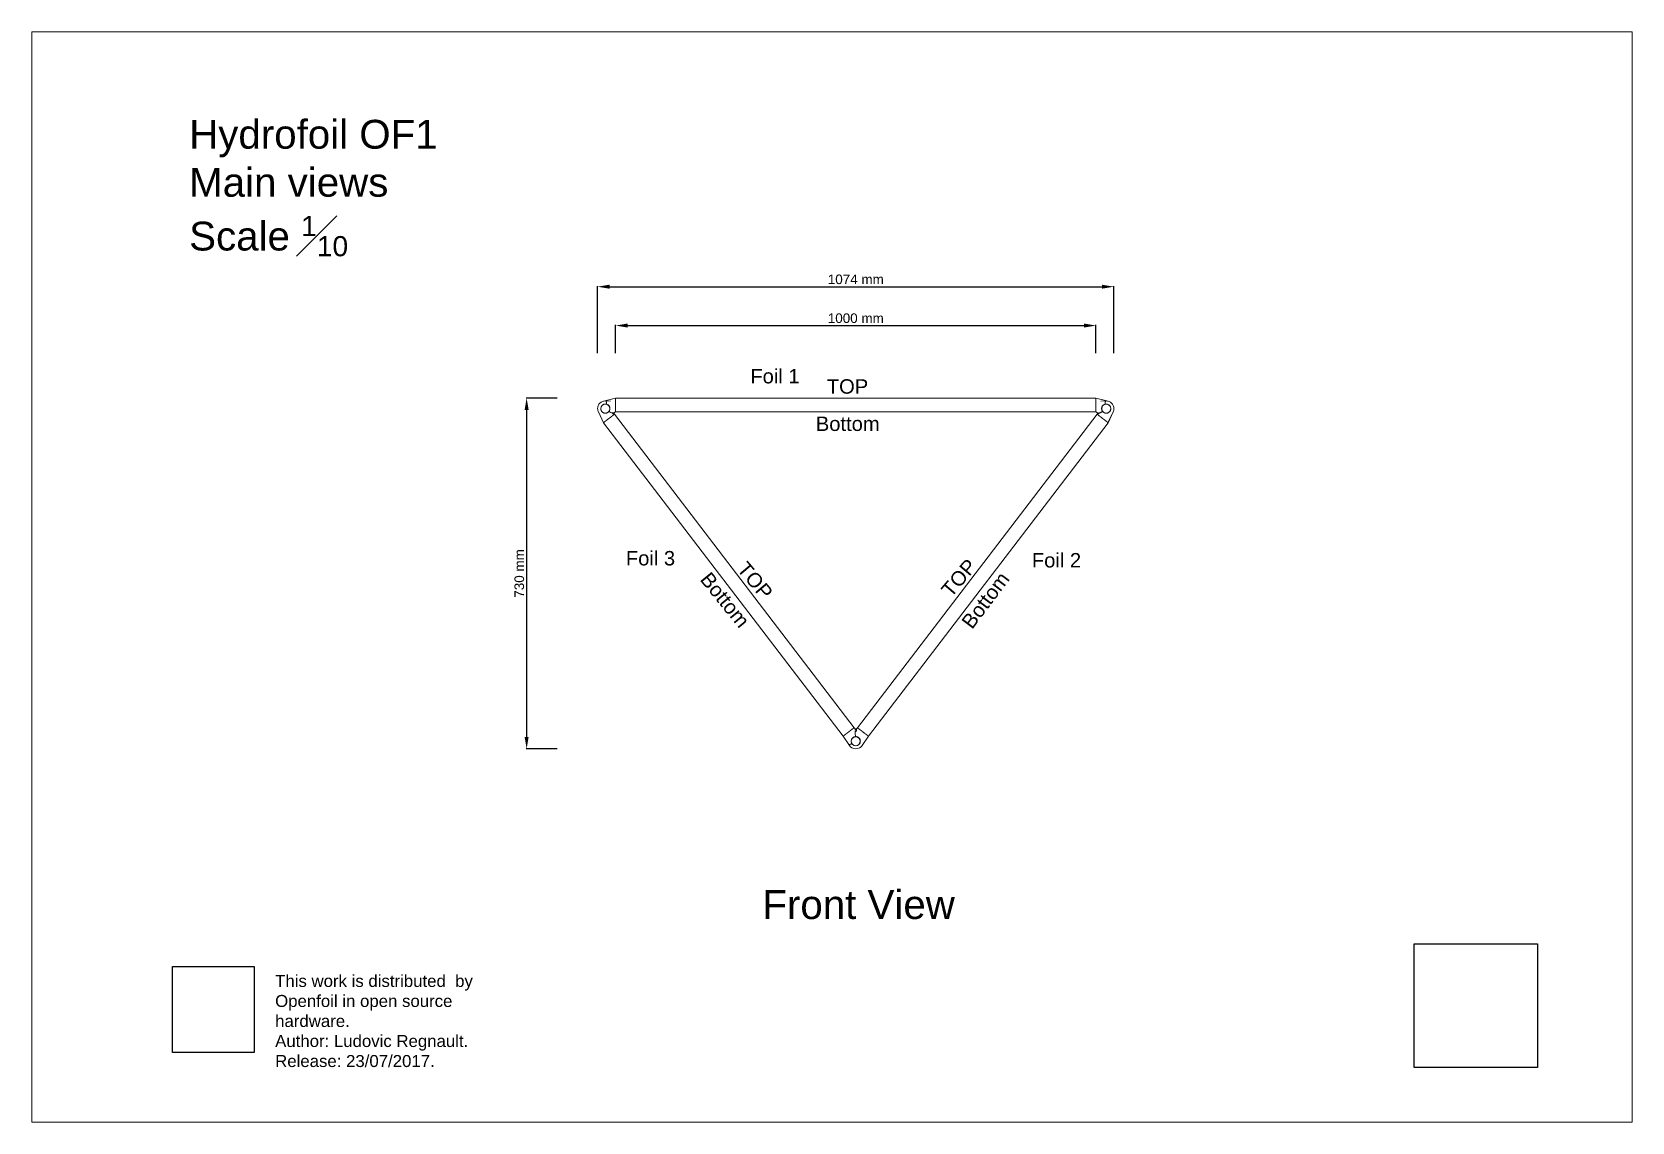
# Paper-space layout '5' of a CAD drawing. Header units: millimetres. Extents: x -23 to 310, y -9 to 218.
# The model-space entities are those that its viewports show. They can reach past a viewport. Long polylines and large blocks are cut down to what shows.
import ezdxf

# ---------------------------------------------------------------- set-up
doc = ezdxf.new("R2010")
doc.units = ezdxf.units.MM
doc.header["$LTSCALE"] = 0.05
doc.layers.add('Cotation', color=8, linetype='Continuous', lineweight=9)
doc.layers.add('OF1', color=7, linetype='Continuous', lineweight=15)
doc.layers.add('Text', color=8, linetype='Continuous')
doc.styles.get("Standard").update_dxf_attribs({"font": 'arial.ttf'})
doc.dimstyles.new('ISO-25', dxfattribs={"dimtxt": 2.5, "dimasz": 2.5, "dimexe": 1.25, "dimexo": 0.625, "dimtad": 1, "dimtxsty": 'Standard', "dimcen": 2.5, "dimadec": 0, "dimazin": 0, "dimtfac": 1, "dimtmove": 0, "dimatfit": 3, "dimfxl": 1, "dimarcsym": 0})
picture_1 = doc.add_image_def('image1.jpg', size_in_pixel=(2362, 2362))
picture_2 = doc.add_image_def('image2.png', size_in_pixel=(761, 800))

psp = doc.layouts.new('5')

# ---------------------------------------------------------------- texts
at = {"color": 144, "true_color": 0x07839c, "insert": (27.79, 21.35), "char_height": 2.5, "attachment_point": 1}
psp.add_mtext_dynamic_manual_height_columns('This work is distributed  by Openfoil in open source hardware.\\PAuthor: Ludovic Regnault.\\PRelease: 23/07/2017.', width=53.1151, gutter_width=12.5, heights=[0], dxfattribs=at)
at = {"layer": 'Text', "insert": (9.9, 199.38), "char_height": 6, "attachment_point": 1}
psp.add_mtext_dynamic_manual_height_columns('\\A1;Hydrofoil OF1\\PMain views\\PScale {\\H0.7x;\\S1#10;}', width=81.4695, gutter_width=50, heights=[0], dxfattribs=at)

msp = doc.modelspace()

# ---------------------------------------------------------------- texts
at = {"layer": 'Text'}
for s, height, p in [('Foil 1', 30, (17466.9, 11250.9)), ('TOP', 30, (17626, 11229.5)), ('Bottom', 30, (17603.2, 11151.8)), ('Foil 3', 30, (17207.9, 10871.9)), ('Foil 2', 30, (18052.7, 10867.7)), ('Front View', 60, (17491.9, 10135.8))]:
    msp.add_text(s, height=height, dxfattribs=at).set_placement(p)
for s, rotation, p in [('Bottom', 309.1454, (17360.7, 10842.1)), ('TOP', 310.1953, (17437.4, 10863.5)), ('TOP', 49.6456, (17884.6, 10803.4)), ('Bottom', 53.0362, (17928.2, 10737.4))]:
    msp.add_text(s, height=30, rotation=rotation, dxfattribs=at).set_placement(p)

# ---------------------------------------------------------------- blocks, each defined once
blk = doc.blocks.new('*D15')
at = {"layer": 'Cotation', "color": 0, "lineweight": -2, "transparency": 16777216}
for p, q in [((17186.5, 11314), (17186.5, 11372.5)), ((17211.5, 11371.3), (18161.1, 11371.3)), ((18186.1, 11314), (18186.1, 11372.5))]:
    blk.add_line(p, q, dxfattribs=at)
at = {"layer": 'Cotation', "color": 0, "transparency": 16777216}
for points in [[(17211.5, 11375.5), (17211.5, 11367.1), (17186.5, 11371.3)], [(18161.1, 11375.5), (18161.1, 11367.1), (18186.1, 11371.3)]]:
    blk.add_solid(points, dxfattribs=at)
at = {"layer": 'Defpoints', "color": 0, "transparency": 16777216}
for p in [(18186.1, 11371.3), (17186.5, 11313.4), (18186.1, 11313.4)]:
    blk.add_point(p, dxfattribs=at)
at = {"layer": 'Cotation', "color": 0, "transparency": 16777216, "insert": (17686.3, 11386.5), "char_height": 20, "attachment_point": 5}
blk.add_mtext('1000 mm', dxfattribs=at)
blk = doc.blocks.new('*D16')
at = {"layer": 'Cotation', "color": 0, "lineweight": -2, "transparency": 16777216}
for p, q in [((17149.2, 11314), (17149.2, 11453.5)), ((18223.4, 11314), (18223.4, 11453.5)), ((17174.2, 11452.2), (18198.4, 11452.2))]:
    blk.add_line(p, q, dxfattribs=at)
at = {"layer": 'Cotation', "color": 0, "transparency": 16777216}
for points in [[(17174.2, 11456.4), (17174.2, 11448), (17149.2, 11452.2)], [(18198.4, 11456.4), (18198.4, 11448), (18223.4, 11452.2)]]:
    blk.add_solid(points, dxfattribs=at)
at = {"layer": 'Defpoints', "color": 0, "transparency": 16777216}
for p in [(18223.4, 11452.2), (17149.2, 11313.4), (18223.4, 11313.4)]:
    blk.add_point(p, dxfattribs=at)
at = {"layer": 'Cotation', "color": 0, "transparency": 16777216, "insert": (17686.3, 11467.4), "char_height": 20, "attachment_point": 5}
blk.add_mtext('1074 mm', dxfattribs=at)
blk = doc.blocks.new('*D19')
at = {"layer": 'Cotation', "color": 0, "lineweight": -2, "transparency": 16777216}
for p, q in [((17064.6, 11220.4), (17000.2, 11220.4)), ((17001.4, 11195.4), (17001.4, 10514.9)), ((17064.6, 10489.9), (17000.2, 10489.9))]:
    blk.add_line(p, q, dxfattribs=at)
at = {"layer": 'Cotation', "color": 0, "transparency": 16777216}
for points in [[(16997.2, 11195.4), (17005.6, 11195.4), (17001.4, 11220.4)], [(16997.2, 10514.9), (17005.6, 10514.9), (17001.4, 10489.9)]]:
    blk.add_solid(points, dxfattribs=at)
at = {"layer": 'Defpoints', "color": 0, "transparency": 16777216}
for p in [(17065.2, 11220.4), (17001.4, 10489.9), (17065.2, 10489.9)]:
    blk.add_point(p, dxfattribs=at)
at = {"layer": 'Cotation', "color": 0, "transparency": 16777216, "insert": (16986.2, 10855.2), "char_height": 20, "attachment_point": 5, "rotation": 90}
blk.add_mtext('730 mm', dxfattribs=at)

# ---------------------------------------------------------------- dimensions: what is measured, and where the dimension line sits
at = {"layer": 'Cotation'}
for base, p1, p2, angle, picture, middle in [((18223.4, 11452.2), (17149.2, 11313.4), (18223.4, 11313.4), 0, '*D16', (17686.3, 11452.2)), ((17001.4103, 10489.9475), (17065.2411, 11220.4123), (17065.2411, 10489.9475), 270, '*D19', (17001.4103, 10855.1799))]:
    dim = msp.add_linear_dim(base=base, p1=p1, p2=p2, angle=angle, dimstyle='ISO-25', override={"dimtxt": 20, "dimasz": 25, "dimgap": 5, "dimdec": 0, "dimpost": ' mm'}, dxfattribs=at)
    dim.commit()
    dim.dimension.update_dxf_attribs({"geometry": picture, "text_midpoint": middle, "dimtype": 161})
dim = msp.add_aligned_dim(p1=(17186.5, 11313.4), p2=(18186.1, 11313.4), distance=57.9, dimstyle='ISO-25', override={"dimtxt": 20, "dimasz": 25, "dimgap": 5, "dimdec": 0, "dimpost": ' mm'}, dxfattribs=at)
dim.commit()
dim.dimension.update_dxf_attribs({"geometry": '*D15', "text_midpoint": (17686.3, 11386.5)})

# ---------------------------------------------------------------- linework, layer by layer
at = {"layer": 'OF1'}
for p, q in [((17161.4, 11214), (17186.5, 11220.4)), ((17186.5, 11220.3), (17186.5, 11220.4)), ((17186.5, 11220.4), (17186.5, 11220.4)), ((17186.5, 11220.4), (17186.5, 11220.4)), ((17186.5, 11220.4), (17186.5, 11220.4)), ((17186.5, 11220.4), (17186.5, 11220.4)), ((17186.5, 11220.4), (17186.5, 11220.4)), ((17186.5, 11220.4), (17186.5, 11220.4)), ((17186.5, 11220.4), (17186.5, 11220.4)), ((17186.5, 11220.4), (17186.5, 11220.4)), ((17186.5, 11220.4), (17186.5, 11220.4)), ((17186.5, 11220.4), (17186.5, 11220.4)), ((17186.5, 11220.4), (17186.5, 11220.4)), ((17186.5, 11220.4), (17186.5, 11220.4)), ((17186.5, 11220.4), (18186.1, 11220.4)), ((17186.5, 11220.2), (17186.5, 11220.3)), ((17186.5, 11220.3), (17186.5, 11220.3)), ((17186.5, 11220.3), (17186.5, 11220.3)), ((17186.5, 11220.3), (17186.5, 11220.3)), ((17186.5, 11220.3), (17186.5, 11220.3)), ((17186.5, 11220.3), (17186.5, 11220.3)), ((17186.5, 11220.3), (17186.5, 11220.3)), ((17186.5, 11220.3), (17186.5, 11220.3)), ((17186.5, 11220.2), (17186.5, 11220.2)), ((17186.5, 11220.2), (17186.5, 11220.2)), ((17186.5, 11220.2), (17186.5, 11220.2)), ((17186.5, 11220.2), (17186.5, 11220.2)), ((17186.5, 11220.2), (17186.5, 11220.1)), ((17186.5, 11220.1), (17186.5, 11220.1)), ((17186.5, 11220.1), (17186.5, 11220.1)), ((17186.5, 11220.1), (17186.5, 11220.1)), ((17186.5, 11220.1), (17186.5, 11220.1)), ((17186.5, 11220.1), (17186.5, 11220.1)), ((17186.5, 11220.1), (17186.5, 11220.1)), ((17186.5, 11220.1), (17186.5, 11220)), ((17186.5, 11219.9), (17186.5, 11220)), ((17186.5, 11220), (17186.5, 11220)), ((17186.5, 11220), (17186.5, 11220)), ((17186.5, 11219.9), (17186.5, 11219.9)), ((17186.5, 11219.9), (17186.5, 11219.9)), ((18186.1, 11220.3), (18186.1, 11220.4)), ((18186.1, 11220.4), (18186.1, 11220.4)), ((18186.1, 11220.4), (18186.1, 11220.4)), ((18186.1, 11220.4), (18186.1, 11220.4)), ((18186.1, 11220.4), (18186.1, 11220.4)), ((18186.1, 11220.4), (18186.1, 11220.4)), ((18186.1, 11220.4), (18186.1, 11220.4)), ((18186.1, 11220.4), (18186.1, 11220.4)), ((18186.1, 11220.4), (18186.1, 11220.4)), ((18186.1, 11220.4), (18186.1, 11220.4)), ((18186.1, 11220.4), (18186.1, 11220.4)), ((18186.1, 11220.4), (18186.1, 11220.4)), ((18186.1, 11220.4), (18186.1, 11220.4)), ((18186.1, 11220.4), (18211.2, 11214)), ((18186.1, 11220.2), (18186.1, 11220.3)), ((18186.1, 11220.3), (18186.1, 11220.3)), ((18186.1, 11220.3), (18186.1, 11220.3)), ((18186.1, 11220.3), (18186.1, 11220.3)), ((18186.1, 11220.2), (18186.1, 11220.2)), ((18186.1, 11220.1), (18186.1, 11220.2)), ((18186.1, 11220.2), (18186.1, 11220.2)), ((18186.1, 11220.1), (18186.1, 11220.1)), ((18186.1, 11220.1), (18186.1, 11220.1)), ((18186.1, 11219.9), (18186.1, 11220.1)), ((18186.1, 11220.1), (18186.1, 11220.1)), ((18186.1, 11219.8), (18186.1, 11219.9)), ((18186.1, 11219.9), (18186.1, 11219.9)), ((18186.1, 11219.9), (18186.1, 11219.9)), ((17161.1, 11169), (17150.8, 11191.6)), ((17165.6, 11214.4), (17165.7, 11214.4)), ((17165.8, 11214.4), (17176.1, 11214.2)), ((17167.7, 11207.6), (17167.7, 11207.7)), ((17172.6, 11192), (17172.3, 11192.1)), ((17173.6, 11191.6), (17172.6, 11192)), ((17175.3, 11190.9), (17174.1, 11191.4)), ((17175.6, 11190.8), (17175.3, 11190.9)), ((17175.6, 11190.8), (17175.6, 11190.8)), ((17176.9, 11190.2), (17176.8, 11190.3)), ((17178.1, 11189.8), (17176.9, 11190.2)), ((17179.1, 11189.4), (17178.1, 11189.8)), ((17178.1, 11189.8), (17178.1, 11189.8)), ((17179.8, 11189.2), (17179.1, 11189.4)), ((17179.1, 11189.4), (17179.1, 11189.4)), ((17179.9, 11189.1), (17179.8, 11189.2)), ((17180.4, 11189), (17180.4, 11189)), ((17180.8, 11189.1), (17181.8, 11189.3)), ((17180.9, 11189.1), (17180.8, 11187.2)), ((17180.8, 11187.5), (17183.2, 11188.4)), ((17181.2, 11187.2), (17180.8, 11187.2)), ((17186.5, 11191.5), (17180.9, 11188.5)), ((17180.9, 11188.7), (17182.3, 11189.5)), ((17183.2, 11188.4), (17183.1, 11188.3)), ((17183.4, 11189.9), (17184.1, 11186.6)), ((17184.1, 11186.6), (17184.1, 11186.6)), ((17184.1, 11186.6), (17683, 10534.1)), ((17186.5, 11219.9), (17186.5, 11219.8)), ((17186.5, 11219.8), (17186.5, 11219.8)), ((17186.5, 11219.8), (17186.5, 11219.7)), ((17186.5, 11219.5), (17186.5, 11219.7)), ((17186.5, 11219.7), (17186.5, 11219.7)), ((17186.5, 11219.7), (17186.5, 11219.7)), ((17186.5, 11219.4), (17186.5, 11219.5)), ((17186.5, 11219.5), (17186.5, 11219.5)), ((17186.5, 11219.3), (17186.5, 11219.4)), ((17186.5, 11219.4), (17186.5, 11219.4)), ((17186.5, 11219.3), (17186.5, 11219.2)), ((17186.5, 11219.2), (17186.5, 11219.2)), ((17186.5, 11219.2), (17186.5, 11219.1)), ((17186.5, 11219), (17186.5, 11219.1)), ((17186.5, 11218.9), (17186.5, 11219)), ((17186.5, 11219), (17186.5, 11219)), ((17186.5, 11218.8), (17186.5, 11218.9)), ((17186.5, 11218.9), (17186.5, 11218.9)), ((17186.5, 11218.7), (17186.5, 11218.8)), ((17186.5, 11218.8), (17186.5, 11218.8)), ((17186.5, 11218.6), (17186.5, 11218.7)), ((17186.5, 11218.7), (17186.5, 11218.7)), ((17186.5, 11218.6), (17186.5, 11218.6)), ((17186.5, 11218.6), (17186.5, 11218.5)), ((17186.5, 11218.4), (17186.5, 11218.5)), ((17186.5, 11218.3), (17186.5, 11218.4)), ((17186.5, 11218.4), (17186.5, 11218.4)), ((17186.5, 11218.3), (17186.5, 11218.2)), ((17186.5, 11218.2), (17186.5, 11218.2)), ((17186.5, 11218.2), (17186.5, 11218.1)), ((17186.5, 11218.1), (17186.5, 11218.1)), ((17186.5, 11218.1), (17186.5, 11217.9)), ((17186.5, 11217.9), (17186.5, 11217.9)), ((17186.5, 11217.9), (17186.5, 11217.8)), ((17186.5, 11217.8), (17186.5, 11217.8)), ((17186.5, 11217.8), (17186.5, 11217.4)), ((17186.5, 11217.3), (17186.5, 11217.4)), ((17186.5, 11217.3), (17186.5, 11217.1)), ((17186.5, 11217), (17186.5, 11217.1)), ((17186.5, 11217), (17186.5, 11216.8)), ((17186.5, 11216.8), (17186.5, 11216.8)), ((17186.5, 11216.8), (17186.5, 11216.7)), ((17186.5, 11216.7), (17186.5, 11216.7)), ((17186.5, 11216.7), (17186.5, 11216.6)), ((17186.5, 11216.6), (17186.5, 11216.6)), ((17186.5, 11216.6), (17186.5, 11216.5)), ((17186.5, 11216.5), (17186.5, 11216.5)), ((17186.5, 11216.5), (17186.5, 11216.4)), ((17186.5, 11216.4), (17186.5, 11216.4)), ((17186.5, 11216.4), (17186.5, 11216.3)), ((17186.5, 11216.3), (17186.5, 11216.3)), ((17186.5, 11216.3), (17186.5, 11216.2)), ((17186.5, 11216.1), (17186.5, 11216.2)), ((17186.5, 11216), (17186.5, 11216.1)), ((17186.5, 11216.1), (17186.5, 11216.1)), ((17186.5, 11215.9), (17186.5, 11216)), ((17186.5, 11216), (17186.5, 11216)), ((17186.5, 11216), (17186.5, 11216)), ((17186.5, 11215.7), (17186.5, 11215.9)), ((17186.5, 11215.9), (17186.5, 11215.9)), ((17186.5, 11215.7), (17186.5, 11215.6)), ((17186.5, 11215.5), (17186.5, 11215.6)), ((17186.5, 11215.4), (17186.5, 11215.5)), ((17186.5, 11215.5), (17186.5, 11215.5)), ((17186.5, 11215.3), (17186.5, 11215.4)), ((17186.5, 11215.4), (17186.5, 11215.4)), ((17186.5, 11215.2), (17186.5, 11215.3)), ((17186.5, 11215.3), (17186.5, 11215.3)), ((17186.5, 11215.2), (17186.5, 11215.1)), ((17186.5, 11215), (17186.5, 11215.1)), ((17186.5, 11214.9), (17186.5, 11215)), ((17186.5, 11215), (17186.5, 11215)), ((17186.5, 11214.8), (17186.5, 11214.9)), ((17186.5, 11214.9), (17186.5, 11214.9)), ((17186.5, 11214.8), (17186.5, 11214.7)), ((17186.5, 11214.6), (17186.5, 11214.7)), ((17186.5, 11214.5), (17186.5, 11214.6)), ((17186.5, 11214.6), (17186.5, 11214.6)), ((17186.5, 11214.5), (17186.5, 11214.4)), ((17186.5, 11214.3), (17186.5, 11214.4)), ((17186.5, 11214.2), (17186.5, 11214.3)), ((17186.5, 11214.3), (17186.5, 11214.3)), ((17186.5, 11214.2), (17186.5, 11214.1)), ((17186.5, 11214.1), (17186.5, 11214.1)), ((17186.5, 11214.1), (17186.5, 11214)), ((17186.5, 11214), (17186.5, 11214)), ((17186.5, 11214), (17186.5, 11213.5)), ((17186.5, 11213.5), (17186.5, 11213.4)), ((17186.5, 11213.4), (17186.5, 11213.4)), ((17186.5, 11213.4), (17186.5, 11213.3)), ((17186.5, 11213.3), (17186.5, 11213.3)), ((17186.5, 11213.3), (17186.5, 11213.3)), ((17186.5, 11213.3), (17186.5, 11213.1)), ((17186.5, 11213.1), (17186.5, 11213.1)), ((17186.5, 11213.1), (17186.5, 11212.5)), ((17186.5, 11212.5), (17186.5, 11212.5)), ((17186.5, 11212.5), (17186.5, 11212.4)), ((17186.5, 11212.4), (17186.5, 11212.3)), ((17186.5, 11212.3), (17186.5, 11212.1)), ((17186.5, 11212.1), (17186.5, 11212.1)), ((17186.5, 11212.1), (17186.5, 11211.9)), ((17186.5, 11212.1), (17186.5, 11212.1)), ((17186.5, 11211.9), (17186.5, 11211.7)), ((17186.5, 11211.7), (17186.5, 11211.7)), ((17186.5, 11211.7), (17186.5, 11211.6)), ((17186.5, 11211.6), (17186.5, 11211.5)), ((17186.5, 11211.5), (17186.5, 11211.3)), ((17186.5, 11211.3), (17186.5, 11211.1)), ((17186.5, 11211.3), (17186.5, 11211.3)), ((17186.5, 11211.1), (17186.5, 11211)), ((17186.5, 11211), (17186.5, 11210.8)), ((17186.5, 11210.8), (17186.5, 11210.5)), ((17186.5, 11210.5), (17186.5, 11210.4)), ((17186.5, 11210.4), (17186.5, 11210.3)), ((17186.5, 11210.3), (17186.5, 11210.2)), ((17186.5, 11210.2), (17186.5, 11210)), ((17186.5, 11210), (17186.5, 11209.9)), ((17186.5, 11209.9), (17186.5, 11209.9)), ((17186.5, 11209.9), (17186.5, 11209.5)), ((17186.5, 11209.5), (17186.5, 11209.4)), ((17186.5, 11209.4), (17186.5, 11209.2)), ((17186.5, 11209.2), (17186.5, 11209.1)), ((17186.5, 11209.1), (17186.5, 11208.9)), ((17186.5, 11208.9), (17186.5, 11208.9)), ((17186.5, 11208.9), (17186.5, 11208.8)), ((17186.5, 11208.8), (17186.5, 11208.7)), ((17186.5, 11208.7), (17186.5, 11208.6)), ((17186.5, 11208.6), (17186.5, 11208.2)), ((17186.5, 11208.2), (17186.5, 11208.1)), ((17186.5, 11208.1), (17186.5, 11207.9)), ((17186.5, 11207.9), (17186.5, 11207.9)), ((17186.5, 11207.9), (17186.5, 11207.8)), ((17186.5, 11207.8), (17186.5, 11207.6)), ((17186.5, 11207.6), (17186.5, 11207.5)), ((17186.5, 11207.5), (17186.5, 11207.5)), ((17186.5, 11207.5), (17186.5, 11207.3)), ((17186.5, 11207.3), (17186.5, 11207.3)), ((17186.5, 11207.3), (17186.5, 11207.1)), ((17186.5, 11207.1), (17186.5, 11207.1)), ((17186.5, 11207.1), (17186.5, 11206.9)), ((17186.5, 11206.9), (17186.5, 11206.9)), ((17186.5, 11206.9), (17186.5, 11206.9)), ((17186.5, 11206.9), (17186.5, 11206.8)), ((17186.5, 11206.8), (17186.5, 11206.7)), ((17186.5, 11206.7), (17186.5, 11206.6)), ((17186.5, 11206.7), (17186.5, 11206.7)), ((17186.5, 11206.6), (17186.5, 11206.5)), ((17186.5, 11206.5), (17186.5, 11206.4)), ((17186.5, 11206.4), (17186.5, 11206.3)), ((17186.5, 11206.4), (17186.5, 11206.4)), ((17186.5, 11206.3), (17186.5, 11206.2)), ((17186.5, 11206.2), (17186.5, 11206.2)), ((17186.5, 11206.2), (17186.5, 11206.1)), ((17186.5, 11206.1), (17186.5, 11206)), ((17186.5, 11206), (17186.5, 11205.9)), ((17186.5, 11205.9), (17186.5, 11205.9)), ((17186.5, 11205.9), (17186.5, 11205.8)), ((17186.5, 11205.8), (17186.5, 11205.8)), ((17186.5, 11205.8), (17186.5, 11205.7)), ((17186.5, 11205.7), (17186.5, 11205.6)), ((17186.5, 11205.7), (17186.5, 11205.7)), ((17186.5, 11205.6), (17186.5, 11205.2)), ((17186.5, 11205.2), (17186.5, 11205)), ((17186.5, 11205), (17186.5, 11204.9)), ((17186.5, 11205), (17186.5, 11205)), ((17186.5, 11204.9), (17186.5, 11204.8)), ((17186.5, 11204.8), (17186.5, 11204.7)), ((17186.5, 11204.7), (17186.5, 11204.6)), ((17186.5, 11204.7), (17186.5, 11204.7)), ((17186.5, 11204.6), (17186.5, 11204.6)), ((17186.5, 11204.6), (17186.5, 11204.5)), ((17186.5, 11204.5), (17186.5, 11204.4)), ((17186.5, 11204.4), (17186.5, 11204.3)), ((17186.5, 11204.3), (17186.5, 11204.2)), ((17186.5, 11204.2), (17186.5, 11203.8)), ((17186.5, 11203.8), (17186.5, 11203.8)), ((17186.5, 11203.8), (17186.5, 11203.7)), ((17186.5, 11203.7), (17186.5, 11203.6)), ((17186.5, 11203.6), (17186.5, 11203.5)), ((17186.5, 11203.5), (17186.5, 11203.4)), ((17186.5, 11203.4), (17186.5, 11203.3)), ((17186.5, 11203.3), (17186.5, 11203.3)), ((17186.5, 11203.3), (17186.5, 11203.2)), ((17186.5, 11203.2), (17186.5, 11202.9)), ((17186.5, 11203.2), (17186.5, 11203.2)), ((17186.5, 11202.9), (17186.5, 11202.8)), ((17186.5, 11202.8), (17186.5, 11202.7)), ((17186.5, 11202.7), (17186.5, 11202.3)), ((17186.5, 11202.3), (17186.5, 11202.1)), ((17186.5, 11202.1), (17186.5, 11202)), ((17186.5, 11202), (17186.5, 11202)), ((17186.5, 11202), (17186.5, 11202)), ((17186.5, 11202), (17186.5, 11201.7)), ((17186.5, 11201.7), (17186.5, 11201.7)), ((17186.5, 11201.7), (17186.5, 11201.6)), ((17186.5, 11201.6), (17186.5, 11201.6)), ((17186.5, 11201.6), (17186.5, 11201.4)), ((17186.5, 11201.4), (17186.5, 11201.4)), ((17186.5, 11201.4), (17186.5, 11201.3)), ((17186.5, 11201.3), (17186.5, 11201.2)), ((17186.5, 11201.2), (17186.5, 11201)), ((17186.5, 11201.2), (17186.5, 11201.2)), ((17186.5, 11201), (17186.5, 11200.9)), ((17186.5, 11201), (17186.5, 11201)), ((17186.5, 11200.9), (17186.5, 11200.8)), ((17186.5, 11200.9), (17186.5, 11200.9)), ((17186.5, 11200.8), (17186.5, 11200.7)), ((17186.5, 11200.7), (17186.5, 11200.6)), ((17186.5, 11200.6), (17186.5, 11200.6)), ((17186.5, 11200.6), (17186.5, 11200.5)), ((17186.5, 11200.6), (17186.5, 11200.6)), ((17186.5, 11200.5), (17186.5, 11200.4)), ((17186.5, 11200.5), (17186.5, 11200.5)), ((17186.5, 11200.4), (17186.5, 11200.3)), ((17186.5, 11200.4), (17186.5, 11200.4)), ((17186.5, 11200.3), (17186.5, 11200.2)), ((17186.5, 11200.3), (17186.5, 11200.3)), ((17186.5, 11200.2), (17186.5, 11200.1)), ((17186.5, 11200.2), (17186.5, 11200.2)), ((17186.5, 11200.1), (17186.5, 11200)), ((17186.5, 11200.1), (17186.5, 11200.1)), ((17186.5, 11200), (17186.5, 11199.9)), ((17186.5, 11200), (17186.5, 11200)), ((17186.5, 11199.9), (17186.5, 11199.8)), ((17186.5, 11199.9), (17186.5, 11199.9)), ((17186.5, 11199.8), (17186.5, 11199.8)), ((17186.5, 11199.8), (17186.5, 11199.8)), ((17186.5, 11199.8), (17186.5, 11199.7)), ((17186.5, 11199.7), (17186.5, 11199.7)), ((17186.5, 11199.7), (17186.5, 11199.6)), ((17186.5, 11199.6), (17186.5, 11199.6)), ((17186.5, 11199.6), (17186.5, 11199.5)), ((17186.5, 11199.5), (17186.5, 11199.5)), ((17186.5, 11199.5), (17186.5, 11199.4)), ((17186.5, 11199.4), (17186.5, 11199.4)), ((17186.5, 11199.4), (17186.5, 11199.3)), ((17186.5, 11199.3), (17186.5, 11199.2)), ((17186.5, 11199.2), (17186.5, 11199.1)), ((17186.5, 11199.2), (17186.5, 11199.2)), ((17186.5, 11199.1), (17186.5, 11199)), ((17186.5, 11199.1), (17186.5, 11199.1)), ((17186.5, 11199), (17186.5, 11199)), ((17186.5, 11199), (17186.5, 11198.9)), ((17186.5, 11199), (17186.5, 11199)), ((17186.5, 11198.9), (17186.5, 11198.8)), ((17186.5, 11198.9), (17186.5, 11198.9)), ((17186.5, 11198.8), (17186.5, 11198.7)), ((17186.5, 11198.8), (17186.5, 11198.8)), ((17186.5, 11198.7), (17186.5, 11198.7)), ((17186.5, 11198.7), (17186.5, 11198.7)), ((17186.5, 11198.7), (17186.5, 11198.6)), ((17186.5, 11198.6), (17186.5, 11198.5)), ((17186.5, 11198.5), (17186.5, 11198.4)), ((17186.5, 11198.5), (17186.5, 11198.5)), ((17186.5, 11198.4), (17186.5, 11198.4)), ((17186.5, 11198.4), (17186.5, 11198.4)), ((17186.5, 11198.4), (17186.5, 11198.2)), ((17186.5, 11198.2), (17186.5, 11198.2)), ((17186.5, 11198.2), (17186.5, 11198.1)), ((17186.5, 11198.1), (17186.5, 11197.7)), ((17186.5, 11197.7), (17186.5, 11197.5)), ((17186.5, 11197.5), (17186.5, 11197.5)), ((17186.5, 11197.5), (17186.5, 11197.3)), ((17186.5, 11197.3), (17186.5, 11197.1)), ((17186.5, 11197.3), (17186.5, 11197.3)), ((17186.5, 11197.1), (17186.5, 11196.9)), ((17186.5, 11196.9), (17186.5, 11196.9)), ((17186.5, 11196.9), (17186.5, 11196.8)), ((17186.5, 11196.9), (17186.5, 11196.9)), ((17186.5, 11196.8), (17186.5, 11196.7)), ((17186.5, 11196.7), (17186.5, 11196.7)), ((17186.5, 11196.7), (17186.5, 11196.7)), ((17186.5, 11196.7), (17186.5, 11196.7)), ((17186.5, 11196.7), (17186.5, 11196.6)), ((17186.5, 11196.6), (17186.5, 11196.6)), ((17186.5, 11196.6), (17186.5, 11196.4)), ((17186.5, 11196.4), (17186.5, 11196.4)), ((17186.5, 11196.4), (17186.5, 11196.3)), ((17186.5, 11196.3), (17186.5, 11196.2)), ((17186.5, 11196.2), (17186.5, 11196.1)), ((17186.5, 11196.1), (17186.5, 11196)), ((17186.5, 11196), (17186.5, 11195.9)), ((17186.5, 11195.9), (17186.5, 11195.8)), ((17186.5, 11195.8), (17186.5, 11195.8)), ((17186.5, 11195.8), (17186.5, 11195.8)), ((17186.5, 11195.8), (17186.5, 11195.7)), ((17186.5, 11195.7), (17186.5, 11195.7)), ((17186.5, 11195.7), (17186.5, 11195.7)), ((17186.5, 11195.7), (17186.5, 11195.6)), ((17186.5, 11195.6), (17186.5, 11195.5)), ((17186.5, 11195.5), (17186.5, 11195.4)), ((17186.5, 11195.4), (17186.5, 11195.4)), ((17186.5, 11195.4), (17186.5, 11195.3)), ((17186.5, 11195.4), (17186.5, 11195.4)), ((17186.5, 11195.3), (17186.5, 11195.1)), ((17186.5, 11195.3), (17186.5, 11195.3)), ((17186.5, 11195.1), (17186.5, 11195.1)), ((17186.5, 11195.1), (17186.5, 11194.8)), ((17186.5, 11195.1), (17186.5, 11195.1)), ((17186.5, 11194.8), (17186.5, 11194.6)), ((17186.5, 11194.8), (17186.5, 11194.8)), ((17186.5, 11194.6), (17186.5, 11194.6)), ((17186.5, 11194.6), (17186.5, 11194.2)), ((17186.5, 11194.2), (17186.5, 11194.2)), ((17186.5, 11194.2), (17186.5, 11194.2)), ((17186.5, 11194.2), (17186.5, 11193.8)), ((17186.5, 11193.8), (17186.5, 11193.7)), ((17186.5, 11193.7), (17186.5, 11193.7)), ((17186.5, 11193.7), (17186.5, 11193.6)), ((17186.5, 11193.6), (17186.5, 11193.5)), ((17186.5, 11193.5), (17186.5, 11193.2)), ((17186.5, 11193.2), (17186.5, 11193.2)), ((17186.5, 11193.2), (17186.5, 11193)), ((17186.5, 11193), (17186.5, 11193)), ((17186.5, 11193), (17186.5, 11193)), ((17186.5, 11193), (17186.5, 11192.5)), ((17186.5, 11192.5), (17186.5, 11192.5)), ((17186.5, 11192.5), (17186.5, 11192.5)), ((17186.5, 11192.5), (17186.5, 11192.3)), ((17186.5, 11192.5), (17186.5, 11192.5)), ((17186.5, 11192.3), (17186.5, 11192.2)), ((17186.5, 11192.2), (17186.5, 11192.2)), ((17186.5, 11192.2), (17186.5, 11192.2)), ((17186.5, 11192.2), (17186.5, 11192.2)), ((17186.5, 11192.2), (17186.5, 11192.1)), ((17186.5, 11192.1), (17186.5, 11192.1)), ((17186.5, 11192.1), (17186.5, 11192)), ((17186.5, 11192.1), (17186.5, 11192.1)), ((17186.5, 11192), (17186.5, 11192)), ((17186.5, 11192), (17186.5, 11192)), ((17186.5, 11192), (17186.5, 11191.8)), ((17186.5, 11191.8), (17186.5, 11191.8)), ((17186.5, 11191.8), (17186.5, 11191.6)), ((17186.5, 11191.6), (17186.5, 11191.6)), ((17186.5, 11191.6), (17186.5, 11191.6)), ((17186.5, 11191.6), (17186.5, 11191.5)), ((17186.5, 11191.5), (17186.5, 11191.5)), ((17186.5, 11191.5), (17186.5, 11191.5)), ((17186.5, 11191.5), (17186.5, 11191.5)), ((17186.5, 11191.5), (17186.5, 11191.5)), ((17186.5, 11191.5), (17186.5, 11191.5)), ((18186.1, 11191.5), (17186.5, 11191.5)), ((17689.6, 10534.1), (18188.5, 11186.6)), ((18186.1, 11219.7), (18186.1, 11219.8)), ((18186.1, 11219.8), (18186.1, 11219.8)), ((18186.1, 11219.5), (18186.1, 11219.7)), ((18186.1, 11219.7), (18186.1, 11219.7)), ((18186.1, 11219.4), (18186.1, 11219.5)), ((18186.1, 11219.5), (18186.1, 11219.5)), ((18186.1, 11219.2), (18186.1, 11219.4)), ((18186.1, 11219.4), (18186.1, 11219.4)), ((18186.1, 11219.4), (18186.1, 11219.4)), ((18186.1, 11219), (18186.1, 11219.2)), ((18186.1, 11219.2), (18186.1, 11219.2)), ((18186.1, 11218.9), (18186.1, 11219)), ((18186.1, 11219), (18186.1, 11219)), ((18186.1, 11218.8), (18186.1, 11218.9)), ((18186.1, 11218.9), (18186.1, 11218.9)), ((18186.1, 11218.7), (18186.1, 11218.8)), ((18186.1, 11218.7), (18186.1, 11218.7)), ((18186.1, 11218.6), (18186.1, 11218.7)), ((18186.1, 11218.5), (18186.1, 11218.6)), ((18186.1, 11218.6), (18186.1, 11218.6)), ((18186.1, 11218.4), (18186.1, 11218.5)), ((18186.1, 11218.5), (18186.1, 11218.5)), ((18186.1, 11218.3), (18186.1, 11218.4)), ((18186.1, 11218.4), (18186.1, 11218.4)), ((18186.1, 11218.2), (18186.1, 11218.3)), ((18186.1, 11218.2), (18186.1, 11218.2)), ((18186.1, 11218.1), (18186.1, 11218.2)), ((18186.1, 11218.1), (18186.1, 11218.1)), ((18186.1, 11217.5), (18186.1, 11218.1)), ((18186.1, 11217.5), (18186.1, 11217.5)), ((18186.1, 11217.4), (18186.1, 11217.5)), ((18186.1, 11217.3), (18186.1, 11217.4)), ((18186.1, 11217.1), (18186.1, 11217.3)), ((18186.1, 11217), (18186.1, 11217.1)), ((18186.1, 11216.8), (18186.1, 11217)), ((18186.1, 11216.8), (18186.1, 11216.8)), ((18186.1, 11216.7), (18186.1, 11216.8)), ((18186.1, 11216.7), (18186.1, 11216.7)), ((18186.1, 11216.6), (18186.1, 11216.7)), ((18186.1, 11216.6), (18186.1, 11216.6)), ((18186.1, 11216.5), (18186.1, 11216.6)), ((18186.1, 11216.5), (18186.1, 11216.5)), ((18186.1, 11216.4), (18186.1, 11216.5)), ((18186.1, 11216.4), (18186.1, 11216.4)), ((18186.1, 11216.3), (18186.1, 11216.4)), ((18186.1, 11216.2), (18186.1, 11216.3)), ((18186.1, 11216.1), (18186.1, 11216.2)), ((18186.1, 11216.2), (18186.1, 11216.2)), ((18186.1, 11216), (18186.1, 11216.1)), ((18186.1, 11216.1), (18186.1, 11216.1)), ((18186.1, 11215.9), (18186.1, 11216)), ((18186.1, 11216), (18186.1, 11216)), ((18186.1, 11216), (18186.1, 11216)), ((18186.1, 11215.7), (18186.1, 11215.9)), ((18186.1, 11215.9), (18186.1, 11215.9)), ((18186.1, 11215.6), (18186.1, 11215.7)), ((18186.1, 11215.5), (18186.1, 11215.6)), ((18186.1, 11215.4), (18186.1, 11215.5)), ((18186.1, 11215.5), (18186.1, 11215.5)), ((18186.1, 11215.3), (18186.1, 11215.4)), ((18186.1, 11215.4), (18186.1, 11215.4)), ((18186.1, 11215.2), (18186.1, 11215.3)), ((18186.1, 11215.3), (18186.1, 11215.3)), ((18186.1, 11215.1), (18186.1, 11215.2)), ((18186.1, 11215), (18186.1, 11215.1)), ((18186.1, 11214.9), (18186.1, 11215)), ((18186.1, 11215), (18186.1, 11215)), ((18186.1, 11214.7), (18186.1, 11214.9)), ((18186.1, 11214.9), (18186.1, 11214.9)), ((18186.1, 11214.6), (18186.1, 11214.7)), ((18186.1, 11214.7), (18186.1, 11214.7)), ((18186.1, 11214.5), (18186.1, 11214.6)), ((18186.1, 11214.6), (18186.1, 11214.6)), ((18186.1, 11214.4), (18186.1, 11214.5)), ((18186.1, 11214.3), (18186.1, 11214.4)), ((18186.1, 11214.2), (18186.1, 11214.3)), ((18186.1, 11214.3), (18186.1, 11214.3)), ((18186.1, 11214.1), (18186.1, 11214.2)), ((18186.1, 11214.1), (18186.1, 11214.1)), ((18186.1, 11214), (18186.1, 11214.1)), ((18186.1, 11214), (18186.1, 11214)), ((18186.1, 11214), (18186.1, 11213.5)), ((18186.1, 11213.4), (18186.1, 11213.5)), ((18186.1, 11213.4), (18186.1, 11213.4)), ((18186.1, 11213.3), (18186.1, 11213.4)), ((18186.1, 11213.3), (18186.1, 11213.3)), ((18186.1, 11213.3), (18186.1, 11213.3)), ((18186.1, 11213.1), (18186.1, 11213.3)), ((18186.1, 11213.1), (18186.1, 11213.1)), ((18186.1, 11212.9), (18186.1, 11213.1)), ((18186.1, 11212.9), (18186.1, 11212.9)), ((18186.1, 11212.5), (18186.1, 11212.9)), ((18186.1, 11212.5), (18186.1, 11212.5)), ((18186.1, 11212.3), (18186.1, 11212.5)), ((18186.1, 11212.3), (18186.1, 11212.2)), ((18186.1, 11212.2), (18186.1, 11212.1)), ((18186.1, 11212.2), (18186.1, 11212.2)), ((18186.1, 11212.1), (18186.1, 11211.9)), ((18186.1, 11212.1), (18186.1, 11212.1)), ((18186.1, 11211.7), (18186.1, 11211.9)), ((18186.1, 11211.7), (18186.1, 11211.7)), ((18186.1, 11211.7), (18186.1, 11211.6)), ((18186.1, 11211.6), (18186.1, 11211.4)), ((18186.1, 11211.6), (18186.1, 11211.6)), ((18186.1, 11211.3), (18186.1, 11211.4)), ((18186.1, 11211.3), (18186.1, 11211.1)), ((18186.1, 11211), (18186.1, 11211.1)), ((18186.1, 11211), (18186.1, 11210.8)), ((18186.1, 11210.8), (18186.1, 11210.5)), ((18186.1, 11210.5), (18186.1, 11210.3)), ((18186.1, 11210.5), (18186.1, 11210.5)), ((18186.1, 11210.2), (18186.1, 11210.3)), ((18186.1, 11210.2), (18186.1, 11210)), ((18186.1, 11210), (18186.1, 11209.9)), ((18186.1, 11210), (18186.1, 11210)), ((18186.1, 11209.9), (18186.1, 11209.5)), ((18186.1, 11209.4), (18186.1, 11209.5)), ((18186.1, 11209.4), (18186.1, 11209.2)), ((18186.1, 11209.2), (18186.1, 11208.9)), ((18186.1, 11209.2), (18186.1, 11209.2)), ((18186.1, 11208.9), (18186.1, 11208.7)), ((18186.1, 11208.9), (18186.1, 11208.9)), ((18186.1, 11208.6), (18186.1, 11208.7)), ((18186.1, 11208.6), (18186.1, 11208.2)), ((18186.1, 11208.1), (18186.1, 11208.2)), ((18186.1, 11208.1), (18186.1, 11207.9)), ((18186.1, 11207.9), (18186.1, 11207.9)), ((18186.1, 11207.8), (18186.1, 11207.9)), ((18186.1, 11207.8), (18186.1, 11207.7)), ((18186.1, 11207.6), (18186.1, 11207.7)), ((18186.1, 11207.6), (18186.1, 11207.5)), ((18186.1, 11207.3), (18186.1, 11207.5)), ((18186.1, 11207.3), (18186.1, 11207.3)), ((18186.1, 11207.1), (18186.1, 11207.3)), ((18186.1, 11207.1), (18186.1, 11207.1)), ((18186.1, 11206.9), (18186.1, 11207.1)), ((18186.1, 11206.9), (18186.1, 11206.9)), ((18186.1, 11206.8), (18186.1, 11206.9)), ((18186.1, 11206.8), (18186.1, 11206.7)), ((18186.1, 11206.7), (18186.1, 11206.6)), ((18186.1, 11206.7), (18186.1, 11206.7)), ((18186.1, 11206.5), (18186.1, 11206.6)), ((18186.1, 11206.5), (18186.1, 11206.5)), ((18186.1, 11206.4), (18186.1, 11206.5)), ((18186.1, 11206.4), (18186.1, 11206.3)), ((18186.1, 11206.2), (18186.1, 11206.3)), ((18186.1, 11206.2), (18186.1, 11206.2)), ((18186.1, 11206.1), (18186.1, 11206.2)), ((18186.1, 11206.1), (18186.1, 11206)), ((18186.1, 11205.9), (18186.1, 11206)), ((18186.1, 11205.9), (18186.1, 11205.9)), ((18186.1, 11205.8), (18186.1, 11205.9)), ((18186.1, 11205.8), (18186.1, 11205.8)), ((18186.1, 11205.8), (18186.1, 11205.7)), ((18186.1, 11205.7), (18186.1, 11205.6)), ((18186.1, 11205.7), (18186.1, 11205.7)), ((18186.1, 11205.5), (18186.1, 11205.6)), ((18186.1, 11205.5), (18186.1, 11205.4)), ((18186.1, 11205.2), (18186.1, 11205.4)), ((18186.1, 11205.2), (18186.1, 11205)), ((18186.1, 11205), (18186.1, 11204.9)), ((18186.1, 11205), (18186.1, 11205)), ((18186.1, 11204.8), (18186.1, 11204.9)), ((18186.1, 11204.8), (18186.1, 11204.7)), ((18186.1, 11204.7), (18186.1, 11204.6)), ((18186.1, 11204.7), (18186.1, 11204.7)), ((18186.1, 11204.5), (18186.1, 11204.6)), ((18186.1, 11204.5), (18186.1, 11204.4)), ((18186.1, 11204.4), (18186.1, 11204.2)), ((18186.1, 11204.4), (18186.1, 11204.4)), ((18186.1, 11203.9), (18186.1, 11204.2)), ((18186.1, 11203.9), (18186.1, 11203.8)), ((18186.1, 11203.7), (18186.1, 11203.8)), ((18186.1, 11203.7), (18186.1, 11203.6)), ((18186.1, 11203.5), (18186.1, 11203.6)), ((18186.1, 11203.5), (18186.1, 11203.4)), ((18186.1, 11203.3), (18186.1, 11203.4)), ((18186.1, 11203.3), (18186.1, 11203.3)), ((18186.1, 11203.3), (18186.1, 11203.3)), ((18186.1, 11203.2), (18186.1, 11203.3)), ((18186.1, 11203.2), (18186.1, 11202.9)), ((18186.1, 11202.8), (18186.1, 11202.9)), ((18186.1, 11202.8), (18186.1, 11202.7)), ((18186.1, 11202.3), (18186.1, 11202.7)), ((18186.1, 11202.3), (18186.1, 11202.1)), ((18186.1, 11202), (18186.1, 11202.1)), ((18186.1, 11202), (18186.1, 11202)), ((18186.1, 11202), (18186.1, 11202)), ((18186.1, 11201.7), (18186.1, 11202)), ((18186.1, 11201.7), (18186.1, 11201.7)), ((18186.1, 11201.6), (18186.1, 11201.7)), ((18186.1, 11201.6), (18186.1, 11201.6)), ((18186.1, 11201.4), (18186.1, 11201.6)), ((18186.1, 11201.4), (18186.1, 11201.4)), ((18186.1, 11201.3), (18186.1, 11201.4)), ((18186.1, 11201.3), (18186.1, 11201.2)), ((18186.1, 11201.2), (18186.1, 11201)), ((18186.1, 11201.2), (18186.1, 11201.2)), ((18186.1, 11201), (18186.1, 11200.9)), ((18186.1, 11201), (18186.1, 11201)), ((18186.1, 11200.9), (18186.1, 11200.8)), ((18186.1, 11200.9), (18186.1, 11200.9)), ((18186.1, 11200.7), (18186.1, 11200.8)), ((18186.1, 11200.7), (18186.1, 11200.6)), ((18186.1, 11200.6), (18186.1, 11200.6)), ((18186.1, 11200.6), (18186.1, 11200.5)), ((18186.1, 11200.6), (18186.1, 11200.6)), ((18186.1, 11200.5), (18186.1, 11200.4)), ((18186.1, 11200.5), (18186.1, 11200.5)), ((18186.1, 11200.4), (18186.1, 11200.3)), ((18186.1, 11200.4), (18186.1, 11200.4)), ((18186.1, 11200.3), (18186.1, 11200.2)), ((18186.1, 11200.3), (18186.1, 11200.3)), ((18186.1, 11200.2), (18186.1, 11200.1)), ((18186.1, 11200.2), (18186.1, 11200.2)), ((18186.1, 11200.1), (18186.1, 11200)), ((18186.1, 11200.1), (18186.1, 11200.1)), ((18186.1, 11200), (18186.1, 11199.9)), ((18186.1, 11200), (18186.1, 11200)), ((18186.1, 11199.9), (18186.1, 11199.8)), ((18186.1, 11199.9), (18186.1, 11199.9)), ((18186.1, 11199.8), (18186.1, 11199.8)), ((18186.1, 11199.7), (18186.1, 11199.8)), ((18186.1, 11199.8), (18186.1, 11199.8)), ((18186.1, 11199.7), (18186.1, 11199.7)), ((18186.1, 11199.6), (18186.1, 11199.7)), ((18186.1, 11199.6), (18186.1, 11199.6)), ((18186.1, 11199.5), (18186.1, 11199.6)), ((18186.1, 11199.5), (18186.1, 11199.5)), ((18186.1, 11199.4), (18186.1, 11199.5)), ((18186.1, 11199.4), (18186.1, 11199.4)), ((18186.1, 11199.3), (18186.1, 11199.4)), ((18186.1, 11199.3), (18186.1, 11199.2)), ((18186.1, 11199.2), (18186.1, 11199.1)), ((18186.1, 11199.2), (18186.1, 11199.2)), ((18186.1, 11199.1), (18186.1, 11199)), ((18186.1, 11199.1), (18186.1, 11199.1)), ((18186.1, 11199), (18186.1, 11199)), ((18186.1, 11199), (18186.1, 11198.9)), ((18186.1, 11199), (18186.1, 11199)), ((18186.1, 11198.9), (18186.1, 11198.8)), ((18186.1, 11198.9), (18186.1, 11198.9)), ((18186.1, 11198.8), (18186.1, 11198.7)), ((18186.1, 11198.8), (18186.1, 11198.8)), ((18186.1, 11198.7), (18186.1, 11198.7)), ((18186.1, 11198.6), (18186.1, 11198.7)), ((18186.1, 11198.7), (18186.1, 11198.7)), ((18186.1, 11198.6), (18186.1, 11198.5)), ((18186.1, 11198.5), (18186.1, 11198.4)), ((18186.1, 11198.5), (18186.1, 11198.5)), ((18186.1, 11198.4), (18186.1, 11198.4)), ((18186.1, 11198.2), (18186.1, 11198.4)), ((18186.1, 11198.4), (18186.1, 11198.4)), ((18186.1, 11198.2), (18186.1, 11198.2)), ((18186.1, 11198.1), (18186.1, 11198.2)), ((18186.1, 11198.1), (18186.1, 11197.7)), ((18186.1, 11197.7), (18186.1, 11197.5)), ((18186.1, 11197.7), (18186.1, 11197.7)), ((18186.1, 11197.5), (18186.1, 11197.3)), ((18186.1, 11197.3), (18186.1, 11197.1)), ((18186.1, 11197.3), (18186.1, 11197.3)), ((18186.1, 11197.1), (18186.1, 11197)), ((18186.1, 11197.1), (18186.1, 11197.1)), ((18186.1, 11197), (18186.1, 11196.9)), ((18186.1, 11197), (18186.1, 11197)), ((18186.1, 11196.9), (18186.1, 11196.9)), ((18186.1, 11196.9), (18186.1, 11196.8)), ((18186.1, 11196.9), (18186.1, 11196.9)), ((18186.1, 11196.9), (18186.1, 11196.9)), ((18186.1, 11196.8), (18186.1, 11196.7)), ((18186.1, 11196.8), (18186.1, 11196.8)), ((18186.1, 11196.7), (18186.1, 11196.6)), ((18186.1, 11196.7), (18186.1, 11196.7)), ((18186.1, 11196.6), (18186.1, 11196.6)), ((18186.1, 11196.4), (18186.1, 11196.6)), ((18186.1, 11196.6), (18186.1, 11196.6)), ((18186.1, 11196.4), (18186.1, 11196.4)), ((18186.1, 11196.3), (18186.1, 11196.4)), ((18186.1, 11196.3), (18186.1, 11196.2)), ((18186.1, 11196.2), (18186.1, 11196.1)), ((18186.1, 11196.2), (18186.1, 11196.2)), ((18186.1, 11196.1), (18186.1, 11196.1)), ((18186.1, 11196), (18186.1, 11196.1)), ((18186.1, 11196.1), (18186.1, 11196.1)), ((18186.1, 11196), (18186.1, 11196)), ((18186.1, 11196), (18186.1, 11195.9)), ((18186.1, 11196), (18186.1, 11196)), ((18186.1, 11195.9), (18186.1, 11195.8)), ((18186.1, 11195.9), (18186.1, 11195.9)), ((18186.1, 11195.8), (18186.1, 11195.8)), ((18186.1, 11195.7), (18186.1, 11195.8)), ((18186.1, 11195.8), (18186.1, 11195.8)), ((18186.1, 11195.7), (18186.1, 11195.7)), ((18186.1, 11195.7), (18186.1, 11195.7)), ((18186.1, 11195.6), (18186.1, 11195.7)), ((18186.1, 11195.6), (18186.1, 11195.5)), ((18186.1, 11195.4), (18186.1, 11195.5)), ((18186.1, 11195.4), (18186.1, 11195.4)), ((18186.1, 11195.4), (18186.1, 11195.3)), ((18186.1, 11195.4), (18186.1, 11195.4)), ((18186.1, 11195.3), (18186.1, 11195.1)), ((18186.1, 11195.3), (18186.1, 11195.3)), ((18186.1, 11195.1), (18186.1, 11195.1)), ((18186.1, 11195), (18186.1, 11195.1)), ((18186.1, 11195), (18186.1, 11194.8)), ((18186.1, 11194.8), (18186.1, 11194.6)), ((18186.1, 11194.8), (18186.1, 11194.8)), ((18186.1, 11194.6), (18186.1, 11194.6)), ((18186.1, 11194.2), (18186.1, 11194.6)), ((18186.1, 11194.2), (18186.1, 11194.2)), ((18186.1, 11194.2), (18186.1, 11194.2)), ((18186.1, 11193.8), (18186.1, 11194.2)), ((18186.1, 11193.8), (18186.1, 11193.7)), ((18186.1, 11193.7), (18186.1, 11193.7)), ((18186.1, 11193.7), (18186.1, 11193.6)), ((18186.1, 11193.7), (18186.1, 11193.7)), ((18186.1, 11193.6), (18186.1, 11193.5)), ((18186.1, 11193.6), (18186.1, 11193.6)), ((18186.1, 11193.5), (18186.1, 11193.5)), ((18186.1, 11193.5), (18186.1, 11193.4)), ((18186.1, 11193.5), (18186.1, 11193.5)), ((18186.1, 11193.5), (18186.1, 11193.5)), ((18186.1, 11193.3), (18186.1, 11193.4)), ((18186.1, 11193.3), (18186.1, 11193.3)), ((18186.1, 11193.3), (18186.1, 11193.2)), ((18186.1, 11193.3), (18186.1, 11193.3)), ((18186.1, 11193.2), (18186.1, 11193.1)), ((18186.1, 11193.2), (18186.1, 11193.2)), ((18186.1, 11193.1), (18186.1, 11193.1)), ((18186.1, 11193), (18186.1, 11193.1)), ((18186.1, 11193.1), (18186.1, 11193.1)), ((18186.1, 11193), (18186.1, 11193)), ((18186.1, 11192.9), (18186.1, 11193)), ((18186.1, 11192.9), (18186.1, 11192.9)), ((18186.1, 11192.9), (18186.1, 11192.8)), ((18186.1, 11192.9), (18186.1, 11192.9)), ((18186.1, 11192.8), (18186.1, 11192.8)), ((18186.1, 11192.7), (18186.1, 11192.8)), ((18186.1, 11192.8), (18186.1, 11192.8)), ((18186.1, 11192.7), (18186.1, 11192.7)), ((18186.1, 11192.6), (18186.1, 11192.7)), ((18186.1, 11192.6), (18186.1, 11192.6)), ((18186.1, 11192.5), (18186.1, 11192.6)), ((18186.1, 11192.5), (18186.1, 11192.5)), ((18186.1, 11192.5), (18186.1, 11192.5)), ((18186.1, 11192.5), (18186.1, 11192.5)), ((18186.1, 11192.4), (18186.1, 11192.5)), ((18186.1, 11192.5), (18186.1, 11192.5)), ((18186.1, 11192.4), (18186.1, 11192.4)), ((18186.1, 11192.4), (18186.1, 11192.3)), ((18186.1, 11192.4), (18186.1, 11192.4)), ((18186.1, 11192.2), (18186.1, 11192.3)), ((18186.1, 11192.2), (18186.1, 11192.1)), ((18186.1, 11192.1), (18186.1, 11192.1)), ((18186.1, 11192.1), (18186.1, 11192)), ((18186.1, 11192.1), (18186.1, 11192.1)), ((18186.1, 11192.1), (18186.1, 11192.1)), ((18186.1, 11192), (18186.1, 11192)), ((18186.1, 11192), (18186.1, 11191.9)), ((18186.1, 11192), (18186.1, 11192)), ((18186.1, 11192), (18186.1, 11192)), ((18186.1, 11191.9), (18186.1, 11191.9)), ((18186.1, 11191.9), (18186.1, 11191.9)), ((18186.1, 11191.8), (18186.1, 11191.9)), ((18186.1, 11191.9), (18186.1, 11191.9)), ((18186.1, 11191.9), (18186.1, 11191.9)), ((18186.1, 11191.8), (18186.1, 11191.8)), ((18186.1, 11191.8), (18186.1, 11191.8)), ((18186.1, 11191.7), (18186.1, 11191.8)), ((18186.1, 11191.8), (18186.1, 11191.8)), ((18186.1, 11191.7), (18186.1, 11191.7)), ((18186.1, 11191.6), (18186.1, 11191.7)), ((18186.1, 11191.6), (18186.1, 11191.6)), ((18186.1, 11191.6), (18186.1, 11191.6)), ((18186.1, 11191.6), (18186.1, 11191.6)), ((18186.1, 11191.5), (18186.1, 11191.6)), ((18186.1, 11191.6), (18186.1, 11191.6)), ((18186.1, 11191.5), (18186.1, 11191.5)), ((18186.1, 11191.5), (18186.1, 11191.5)), ((18186.1, 11191.5), (18186.1, 11191.5)), ((18186.1, 11191.5), (18186.1, 11191.5)), ((18186.1, 11191.5), (18186.1, 11191.5)), ((18186.1, 11191.5), (18186.1, 11191.5)), ((18186.1, 11191.5), (18186.1, 11191.5)), ((18186.1, 11191.5), (18186.1, 11191.5)), ((18186.1, 11191.5), (18186.1, 11191.5)), ((18191.7, 11188.5), (18186.1, 11191.5)), ((18188.5, 11186.6), (18189.2, 11189.9)), ((18188.5, 11186.6), (18188.5, 11186.6)), ((18191.8, 11187.5), (18189.4, 11188.4)), ((18189.4, 11188.4), (18189.5, 11188.3)), ((18190.6, 11187.4), (18190.6, 11187.4)), ((18190.6, 11187.4), (18190.6, 11187.4)), ((18191.8, 11189.1), (18190.8, 11189.3)), ((18191.3, 11187.2), (18191.8, 11187.2)), ((18191.7, 11189.1), (18191.8, 11187.2)), ((18192.2, 11189), (18192.2, 11189)), ((18192.7, 11189.1), (18192.8, 11189.2)), ((18192.8, 11189.2), (18193.5, 11189.4)), ((18193.5, 11189.4), (18194.5, 11189.8)), ((18193.5, 11189.4), (18193.5, 11189.4)), ((18194.5, 11189.8), (18195.7, 11190.2)), ((18194.5, 11189.8), (18194.5, 11189.8)), ((18195.7, 11190.2), (18195.8, 11190.3)), ((18206.8, 11214.4), (18196.5, 11214.2)), ((18197, 11190.8), (18197.3, 11190.9)), ((18197, 11190.8), (18197, 11190.8)), ((18197.3, 11190.9), (18198.4, 11191.4)), ((18199, 11191.6), (18200, 11192)), ((18200, 11192), (18200.2, 11192.1)), ((18204.9, 11207.6), (18204.9, 11207.7)), ((18221.6, 11191.1), (18210.5, 11169.8)), ((18221.9, 11191.7), (18211.5, 11169)), ((17161.2, 11169.1), (17161.1, 11169.1)), ((17161.1, 11169.1), (17161.1, 11169.1)), ((17161.1, 11169.1), (17161.1, 11169.1)), ((17161.1, 11169.1), (17161.1, 11169.1)), ((17161.1, 11169.1), (17161.1, 11169)), ((17161.1, 11169), (17161.1, 11169)), ((17161.1, 11169), (17161.1, 11169)), ((17161.1, 11169), (17161.1, 11169)), ((17660, 10516.5), (17161.1, 11169)), ((17161.3, 11169.2), (17161.2, 11169.1)), ((17161.2, 11169.1), (17161.2, 11169.1)), ((17161.2, 11169.1), (17161.2, 11169.1)), ((17161.2, 11169.1), (17161.2, 11169.1)), ((17161.2, 11169.1), (17161.2, 11169.1)), ((17161.2, 11169.1), (17161.2, 11169.1)), ((17161.2, 11169.1), (17161.2, 11169.1)), ((17161.2, 11169.1), (17161.2, 11169.1)), ((17161.3, 11169.2), (17161.3, 11169.2)), ((17161.3, 11169.2), (17161.3, 11169.2)), ((17161.4, 11169.2), (17161.3, 11169.2)), ((17161.3, 11169.2), (17161.3, 11169.2)), ((17161.5, 11169.3), (17161.4, 11169.2)), ((17161.4, 11169.2), (17161.4, 11169.2)), ((17161.5, 11169.4), (17161.5, 11169.3)), ((17161.6, 11169.4), (17161.5, 11169.4)), ((17161.9, 11169.7), (17161.6, 11169.4)), ((17161.6, 11169.4), (17161.6, 11169.4)), ((17161.6, 11169.4), (17161.6, 11169.4)), ((17162, 11169.7), (17161.9, 11169.7)), ((17162.3, 11169.9), (17162, 11169.7)), ((17162, 11169.7), (17162, 11169.7)), ((17162.9, 11170.4), (17162.3, 11170)), ((17162.3, 11170), (17162.3, 11169.9)), ((17163.1, 11170.6), (17162.9, 11170.4)), ((17163.1, 11170.6), (17163.1, 11170.6)), ((17163.2, 11170.6), (17163.1, 11170.6)), ((17163.3, 11170.7), (17163.2, 11170.6)), ((17163.6, 11171), (17163.3, 11170.7)), ((17163.7, 11171.1), (17163.6, 11171)), ((17163.9, 11171.1), (17163.7, 11171.1)), ((17163.9, 11171.2), (17163.9, 11171.2)), ((17164, 11171.2), (17163.9, 11171.2)), ((17163.9, 11171.2), (17163.9, 11171.1)), ((17164.1, 11171.3), (17164, 11171.2)), ((17164.1, 11171.4), (17164.1, 11171.3)), ((17164.2, 11171.4), (17164.1, 11171.4)), ((17164.2, 11171.4), (17164.2, 11171.4)), ((17164.3, 11171.4), (17164.2, 11171.4)), ((17164.4, 11171.6), (17164.3, 11171.5)), ((17164.3, 11171.5), (17164.3, 11171.4)), ((17164.6, 11171.7), (17164.4, 11171.6)), ((17164.4, 11171.6), (17164.4, 11171.6)), ((17164.8, 11171.8), (17164.6, 11171.7)), ((17164.6, 11171.7), (17164.6, 11171.7)), ((17164.9, 11171.9), (17164.8, 11171.9)), ((17164.8, 11171.9), (17164.8, 11171.8)), ((17164.8, 11171.8), (17164.8, 11171.8)), ((17165, 11172), (17164.9, 11171.9)), ((17164.9, 11171.9), (17164.9, 11171.9)), ((17165.1, 11172), (17165, 11172)), ((17165.2, 11172.1), (17165.1, 11172.1)), ((17165.1, 11172.1), (17165.1, 11172.1)), ((17165.1, 11172.1), (17165.1, 11172)), ((17165.1, 11172.1), (17165.1, 11172.1)), ((17165.3, 11172.3), (17165.2, 11172.2)), ((17165.2, 11172.2), (17165.2, 11172.1)), ((17165.4, 11172.3), (17165.3, 11172.3)), ((17165.3, 11172.3), (17165.3, 11172.3)), ((17165.5, 11172.4), (17165.4, 11172.3)), ((17165.4, 11172.3), (17165.4, 11172.3)), ((17165.6, 11172.4), (17165.5, 11172.4)), ((17165.5, 11172.4), (17165.5, 11172.4)), ((17165.8, 11172.6), (17165.6, 11172.5)), ((17165.6, 11172.5), (17165.6, 11172.4)), ((17165.6, 11172.5), (17165.6, 11172.5)), ((17165.6, 11172.4), (17165.6, 11172.4)), ((17165.9, 11172.7), (17165.8, 11172.6)), ((17165.8, 11172.6), (17165.8, 11172.6)), ((17165.8, 11172.6), (17165.8, 11172.6)), ((17166, 11172.7), (17165.9, 11172.7)), ((17165.9, 11172.7), (17165.9, 11172.7)), ((17165.9, 11172.7), (17165.9, 11172.7)), ((17165.9, 11172.7), (17165.9, 11172.7)), ((17166.1, 11172.8), (17166, 11172.8)), ((17166, 11172.8), (17166, 11172.7)), ((17166.3, 11173), (17166.1, 11172.9)), ((17166.1, 11172.9), (17166.1, 11172.9)), ((17166.1, 11172.9), (17166.1, 11172.8)), ((17166.4, 11173.1), (17166.3, 11173)), ((17166.3, 11173), (17166.3, 11173)), ((17166.4, 11173.1), (17166.4, 11173.1)), ((17166.5, 11173.1), (17166.4, 11173.1)), ((17166.6, 11173.2), (17166.5, 11173.2)), ((17166.5, 11173.2), (17166.5, 11173.1)), ((17166.5, 11173.2), (17166.5, 11173.2)), ((17166.7, 11173.3), (17166.6, 11173.2)), ((17166.8, 11173.4), (17166.7, 11173.3)), ((17166.7, 11173.3), (17166.7, 11173.3)), ((17166.7, 11173.3), (17166.7, 11173.3)), ((17166.9, 11173.4), (17166.8, 11173.4)), ((17166.8, 11173.4), (17166.8, 11173.4)), ((17167, 11173.5), (17166.9, 11173.5)), ((17166.9, 11173.5), (17166.9, 11173.5)), ((17166.9, 11173.5), (17166.9, 11173.4)), ((17166.9, 11173.5), (17166.9, 11173.5)), ((17166.9, 11173.4), (17166.9, 11173.4)), ((17167.1, 11173.6), (17167, 11173.6)), ((17167, 11173.6), (17167, 11173.5)), ((17167.2, 11173.7), (17167.1, 11173.6)), ((17167.1, 11173.6), (17167.1, 11173.6)), ((17167.1, 11173.6), (17167.1, 11173.6)), ((17167.4, 11173.8), (17167.2, 11173.7)), ((17167.2, 11173.7), (17167.2, 11173.7)), ((17167.2, 11173.7), (17167.2, 11173.7)), ((17167.6, 11174), (17167.4, 11173.9)), ((17167.4, 11173.9), (17167.4, 11173.8)), ((17167.4, 11173.9), (17167.4, 11173.9)), ((17167.4, 11173.8), (17167.4, 11173.8)), ((17167.7, 11174), (17167.6, 11174)), ((17167.6, 11174), (17167.6, 11174)), ((17167.7, 11174.1), (17167.7, 11174.1)), ((17167.8, 11174.1), (17167.7, 11174.1)), ((17167.7, 11174.1), (17167.7, 11174)), ((17167.9, 11174.2), (17167.8, 11174.2)), ((17167.8, 11174.2), (17167.8, 11174.1)), ((17167.8, 11174.2), (17167.8, 11174.2)), ((17168, 11174.3), (17167.9, 11174.2)), ((17167.9, 11174.2), (17167.9, 11174.2)), ((17168.1, 11174.4), (17168, 11174.3)), ((17168, 11174.3), (17168, 11174.3)), ((17168, 11174.3), (17168, 11174.3)), ((17168.2, 11174.5), (17168.1, 11174.4)), ((17168.3, 11174.5), (17168.2, 11174.5)), ((17168.2, 11174.5), (17168.2, 11174.5)), ((17168.2, 11174.5), (17168.2, 11174.5)), ((17168.3, 11174.6), (17168.3, 11174.5)), ((17168.4, 11174.6), (17168.3, 11174.6)), ((17168.3, 11174.5), (17168.3, 11174.5)), ((17168.6, 11174.7), (17168.4, 11174.6)), ((17168.7, 11174.8), (17168.6, 11174.8)), ((17168.6, 11174.8), (17168.6, 11174.7)), ((17168.7, 11174.9), (17168.7, 11174.8)), ((17168.8, 11174.9), (17168.7, 11174.9)), ((17168.7, 11174.8), (17168.7, 11174.8)), ((17168.9, 11175), (17168.8, 11174.9)), ((17168.8, 11174.9), (17168.8, 11174.9)), ((17169, 11175.1), (17168.9, 11175)), ((17168.9, 11175), (17168.9, 11175)), ((17169.1, 11175.2), (17169, 11175.1)), ((17169, 11175.1), (17169, 11175.1)), ((17169.1, 11175.2), (17169.1, 11175.2)), ((17169.2, 11175.2), (17169.1, 11175.2)), ((17169.2, 11175.3), (17169.2, 11175.2)), ((17169.3, 11175.3), (17169.2, 11175.3)), ((17169.5, 11175.4), (17169.3, 11175.3)), ((17169.3, 11175.3), (17169.3, 11175.3)), ((17169.6, 11175.5), (17169.5, 11175.4)), ((17169.5, 11175.4), (17169.5, 11175.4)), ((17169.7, 11175.6), (17169.6, 11175.5)), ((17169.8, 11175.7), (17169.7, 11175.6)), ((17169.7, 11175.6), (17169.7, 11175.6)), ((17170, 11175.9), (17169.8, 11175.7)), ((17170.3, 11176.1), (17170, 11175.9)), ((17170, 11175.9), (17170, 11175.9)), ((17170.4, 11176.1), (17170.3, 11176.1)), ((17170.3, 11176.1), (17170.3, 11176.1)), ((17170.5, 11176.2), (17170.4, 11176.1)), ((17170.4, 11176.1), (17170.4, 11176.1)), ((17170.6, 11176.3), (17170.5, 11176.2)), ((17170.7, 11176.4), (17170.6, 11176.3)), ((17170.8, 11176.5), (17170.7, 11176.4)), ((17170.7, 11176.4), (17170.7, 11176.4)), ((17170.9, 11176.5), (17170.8, 11176.5)), ((17171, 11176.6), (17170.9, 11176.5)), ((17170.9, 11176.5), (17170.9, 11176.5)), ((17171.1, 11176.7), (17171, 11176.6)), ((17171.2, 11176.7), (17171.1, 11176.7)), ((17171.1, 11176.7), (17171.1, 11176.7)), ((17171.3, 11176.8), (17171.2, 11176.8)), ((17171.2, 11176.8), (17171.2, 11176.7)), ((17171.4, 11176.9), (17171.3, 11176.8)), ((17171.3, 11176.8), (17171.3, 11176.8)), ((17171.5, 11177), (17171.4, 11176.9)), ((17171.6, 11177.1), (17171.5, 11177)), ((17171.8, 11177.2), (17171.6, 11177.1)), ((17171.6, 11177.1), (17171.6, 11177.1)), ((17171.9, 11177.3), (17171.8, 11177.2)), ((17172, 11177.4), (17171.9, 11177.3)), ((17172.2, 11177.5), (17172, 11177.4)), ((17172.4, 11177.7), (17172.2, 11177.5)), ((17172.5, 11177.7), (17172.4, 11177.7)), ((17172.4, 11177.7), (17172.4, 11177.7)), ((17172.7, 11177.9), (17172.5, 11177.7)), ((17172.9, 11178), (17172.7, 11177.9)), ((17173, 11178.1), (17172.9, 11178)), ((17172.9, 11178), (17172.9, 11178)), ((17173, 11178.2), (17173, 11178.1)), ((17173.1, 11178.2), (17173, 11178.2)), ((17173, 11178.1), (17173, 11178.1)), ((17173, 11178.1), (17173, 11178.1)), ((17173.2, 11178.3), (17173.1, 11178.2)), ((17173.3, 11178.4), (17173.2, 11178.3)), ((17173.3, 11178.4), (17173.3, 11178.4)), ((17173.4, 11178.4), (17173.3, 11178.4)), ((17173.5, 11178.5), (17173.4, 11178.4)), ((17173.6, 11178.6), (17173.5, 11178.5)), ((17173.5, 11178.5), (17173.5, 11178.5)), ((17173.7, 11178.6), (17173.6, 11178.6)), ((17173.6, 11178.6), (17173.6, 11178.6)), ((17173.8, 11178.7), (17173.7, 11178.6)), ((17174, 11178.9), (17173.8, 11178.7)), ((17173.8, 11178.7), (17173.8, 11178.7)), ((17174.1, 11179), (17174, 11178.9)), ((17174, 11178.9), (17174, 11178.9)), ((17174.3, 11179.1), (17174.1, 11179)), ((17174.5, 11179.3), (17174.3, 11179.2)), ((17174.3, 11179.2), (17174.3, 11179.1)), ((17174.5, 11179.3), (17174.5, 11179.3)), ((17174.6, 11179.3), (17174.5, 11179.3)), ((17175.2, 11179.8), (17174.6, 11179.3)), ((17175.3, 11179.9), (17175.2, 11179.8)), ((17175.2, 11179.8), (17175.2, 11179.8)), ((17175.2, 11179.8), (17175.2, 11179.8)), ((17175.6, 11180.1), (17175.3, 11179.9)), ((17175.8, 11180.3), (17175.6, 11180.1)), ((17175.9, 11180.4), (17175.8, 11180.3)), ((17175.8, 11180.3), (17175.8, 11180.3)), ((17176, 11180.4), (17175.9, 11180.4)), ((17176.2, 11180.6), (17176, 11180.5)), ((17176, 11180.5), (17176, 11180.4)), ((17176.3, 11180.6), (17176.2, 11180.6)), ((17176.6, 11180.9), (17176.3, 11180.6)), ((17176.7, 11181), (17176.6, 11180.9)), ((17176.8, 11181.1), (17176.7, 11181)), ((17176.9, 11181.1), (17176.8, 11181.1)), ((17177.1, 11181.2), (17176.9, 11181.1)), ((17177.2, 11181.4), (17177.1, 11181.3)), ((17177.1, 11181.3), (17177.1, 11181.2)), ((17177.3, 11181.4), (17177.2, 11181.4)), ((17177.5, 11181.6), (17177.3, 11181.4)), ((17177.8, 11181.8), (17177.5, 11181.6)), ((17177.5, 11181.6), (17177.5, 11181.6)), ((17178.1, 11182), (17177.8, 11181.8)), ((17177.8, 11181.8), (17177.8, 11181.8)), ((17178.4, 11182.2), (17178.1, 11182)), ((17178.1, 11182), (17178.1, 11182)), ((17178.4, 11182.2), (17178.4, 11182.3)), ((17178.5, 11182.3), (17178.4, 11182.3)), ((17178.4, 11182.2), (17178.4, 11182.2)), ((17178.5, 11182.4), (17178.6, 11182.4)), ((17178.5, 11182.4), (17178.5, 11182.3)), ((17178.5, 11182.3), (17178.5, 11182.3)), ((17178.6, 11182.4), (17178.9, 11182.6)), ((17178.6, 11182.4), (17178.6, 11182.4)), ((17178.9, 11182.7), (17179, 11182.7)), ((17178.9, 11182.7), (17178.9, 11182.6)), ((17179, 11182.7), (17179.1, 11182.8)), ((17179, 11182.7), (17179, 11182.7)), ((17179.1, 11182.8), (17179.2, 11182.9)), ((17179.1, 11182.8), (17179.1, 11182.8)), ((17179.3, 11182.9), (17179.2, 11182.9)), ((17179.6, 11183.2), (17179.3, 11183)), ((17179.3, 11182.9), (17179.3, 11183)), ((17179.6, 11183.2), (17179.7, 11183.3)), ((17179.7, 11183.3), (17179.8, 11183.3)), ((17179.7, 11183.3), (17179.7, 11183.3)), ((17179.8, 11183.3), (17179.9, 11183.4)), ((17179.8, 11183.3), (17179.8, 11183.3)), ((17179.9, 11183.4), (17180.1, 11183.5)), ((17179.9, 11183.4), (17179.9, 11183.4)), ((17180.2, 11183.6), (17180.1, 11183.5)), ((17180.1, 11183.5), (17180.1, 11183.5)), ((17180.2, 11183.6), (17180.3, 11183.7)), ((17180.3, 11183.7), (17180.4, 11183.8)), ((17180.3, 11183.7), (17180.3, 11183.7)), ((17180.4, 11183.8), (17180.6, 11183.9)), ((17180.4, 11183.8), (17180.4, 11183.8)), ((17180.6, 11184), (17180.7, 11184)), ((17180.6, 11184), (17180.6, 11183.9)), ((17180.7, 11184), (17180.8, 11184.1)), ((17180.7, 11184), (17180.7, 11184)), ((17180.7, 11184), (17180.7, 11184)), ((17180.8, 11184.1), (17180.9, 11184.1)), ((17180.8, 11184.1), (17180.8, 11184.1)), ((17180.9, 11184.1), (17180.9, 11184.2)), ((17181, 11184.2), (17180.9, 11184.2)), ((17180.9, 11184.1), (17180.9, 11184.1)), ((17181.2, 11184.4), (17181, 11184.2)), ((17181, 11184.2), (17181, 11184.2)), ((17181.2, 11184.4), (17181.3, 11184.4)), ((17181.3, 11184.4), (17181.3, 11184.5)), ((17181.4, 11184.5), (17181.3, 11184.5)), ((17181.3, 11184.4), (17181.3, 11184.4)), ((17181.3, 11184.4), (17181.3, 11184.4)), ((17181.4, 11184.5), (17181.4, 11184.6)), ((17181.4, 11184.6), (17181.5, 11184.6)), ((17181.4, 11184.6), (17181.4, 11184.6)), ((17181.6, 11184.7), (17181.5, 11184.6)), ((17181.5, 11184.6), (17181.5, 11184.6)), ((17181.5, 11184.6), (17181.5, 11184.6)), ((17182, 11185), (17181.6, 11184.7)), ((17181.6, 11184.7), (17181.6, 11184.7)), ((17182, 11185), (17182.1, 11185.1)), ((17182.2, 11185.2), (17182.1, 11185.1)), ((17182.2, 11185.2), (17182.3, 11185.3)), ((17182.3, 11185.3), (17182.4, 11185.3)), ((17182.3, 11185.3), (17182.3, 11185.3)), ((17182.4, 11185.4), (17182.5, 11185.4)), ((17182.4, 11185.4), (17182.4, 11185.3)), ((17182.5, 11185.4), (17182.6, 11185.5)), ((17182.5, 11185.4), (17182.5, 11185.4)), ((17182.6, 11185.5), (17182.7, 11185.5)), ((17182.6, 11185.5), (17182.6, 11185.5)), ((17182.7, 11185.6), (17182.8, 11185.6)), ((17182.7, 11185.6), (17182.7, 11185.5)), ((17182.9, 11185.7), (17182.8, 11185.6)), ((17182.9, 11185.7), (17183, 11185.8)), ((17182.9, 11185.7), (17182.9, 11185.7)), ((17182.9, 11185.7), (17182.9, 11185.7)), ((17182.9, 11185.7), (17182.9, 11185.7)), ((17183, 11185.8), (17183.1, 11185.8)), ((17183, 11185.8), (17183, 11185.8)), ((17183.1, 11185.8), (17183.2, 11185.9)), ((17183.1, 11185.8), (17183.1, 11185.8)), ((17183.2, 11185.9), (17183.3, 11186)), ((17183.2, 11185.9), (17183.2, 11185.9)), ((17183.3, 11186), (17183.3, 11186)), ((17183.4, 11186), (17183.3, 11186)), ((17183.3, 11186), (17183.3, 11186)), ((17183.4, 11186.1), (17183.5, 11186.2)), ((17183.4, 11186), (17183.4, 11186.1)), ((17183.6, 11186.2), (17183.5, 11186.2)), ((17183.6, 11186.2), (17183.6, 11186.3)), ((17183.7, 11186.3), (17183.6, 11186.3)), ((17183.6, 11186.2), (17183.6, 11186.2)), ((17183.6, 11186.2), (17183.6, 11186.2)), ((17183.6, 11186.2), (17183.6, 11186.2)), ((17183.8, 11186.4), (17183.7, 11186.3)), ((17183.7, 11186.3), (17183.7, 11186.3)), ((17183.7, 11186.3), (17183.7, 11186.3)), ((17183.7, 11186.3), (17183.7, 11186.3)), ((17183.8, 11186.4), (17183.8, 11186.4)), ((17183.8, 11186.4), (17183.8, 11186.4)), ((17183.8, 11186.4), (17183.9, 11186.4)), ((17183.8, 11186.4), (17183.8, 11186.4)), ((17183.8, 11186.4), (17183.8, 11186.4)), ((17183.9, 11186.4), (17183.9, 11186.5)), ((17183.9, 11186.5), (17183.9, 11186.5)), ((17183.9, 11186.5), (17184, 11186.5)), ((17183.9, 11186.5), (17183.9, 11186.5)), ((17183.9, 11186.5), (17183.9, 11186.5)), ((17184, 11186.5), (17184, 11186.6)), ((17184, 11186.6), (17184, 11186.6)), ((17184, 11186.6), (17184.1, 11186.6)), ((17184, 11186.6), (17184, 11186.6)), ((17184, 11186.6), (17184, 11186.6)), ((17184, 11186.5), (17184, 11186.5)), ((17184, 11186.5), (17184, 11186.5)), ((17184, 11186.5), (17184, 11186.5)), ((17184, 11186.5), (17184, 11186.5)), ((17184, 11186.5), (17184, 11186.5)), ((17184.1, 11186.6), (17184.1, 11186.6)), ((17184.1, 11186.6), (17184.1, 11186.6)), ((17184.1, 11186.6), (17184.1, 11186.6)), ((17184.1, 11186.6), (17184.1, 11186.6)), ((17184.1, 11186.6), (17184.1, 11186.6)), ((17184.1, 11186.6), (17184.1, 11186.6)), ((17184.1, 11186.6), (17184.1, 11186.6)), ((18211.5, 11169), (17712.6, 10516.5)), ((18188.5, 11186.6), (18188.5, 11186.6)), ((18188.5, 11186.6), (18188.5, 11186.6)), ((18188.5, 11186.6), (18188.5, 11186.6)), ((18188.5, 11186.6), (18188.5, 11186.6)), ((18188.5, 11186.6), (18188.5, 11186.6)), ((18188.5, 11186.6), (18188.5, 11186.6)), ((18188.5, 11186.6), (18188.5, 11186.6)), ((18188.5, 11186.6), (18188.5, 11186.6)), ((18188.5, 11186.6), (18188.6, 11186.6)), ((18188.6, 11186.5), (18188.6, 11186.6)), ((18188.6, 11186.6), (18188.6, 11186.6)), ((18188.6, 11186.6), (18188.6, 11186.6)), ((18188.7, 11186.5), (18188.6, 11186.5)), ((18188.6, 11186.5), (18188.6, 11186.5)), ((18188.6, 11186.5), (18188.6, 11186.5)), ((18188.6, 11186.5), (18188.6, 11186.5)), ((18188.6, 11186.5), (18188.6, 11186.5)), ((18188.6, 11186.5), (18188.6, 11186.5)), ((18188.7, 11186.4), (18188.7, 11186.5)), ((18188.7, 11186.5), (18188.7, 11186.5)), ((18188.7, 11186.5), (18188.7, 11186.5)), ((18188.7, 11186.5), (18188.7, 11186.5)), ((18188.8, 11186.4), (18188.7, 11186.4)), ((18188.8, 11186.4), (18188.8, 11186.4)), ((18188.8, 11186.4), (18188.8, 11186.4)), ((18188.8, 11186.4), (18188.8, 11186.4)), ((18188.8, 11186.4), (18188.8, 11186.4)), ((18188.8, 11186.4), (18188.8, 11186.3)), ((18188.9, 11186.3), (18188.8, 11186.3)), ((18189, 11186.2), (18188.9, 11186.3)), ((18188.9, 11186.3), (18188.9, 11186.3)), ((18188.9, 11186.3), (18188.9, 11186.3)), ((18188.9, 11186.3), (18188.9, 11186.3)), ((18189, 11186.2), (18189, 11186.2)), ((18189, 11186.2), (18189, 11186.2)), ((18189, 11186.2), (18189, 11186.2)), ((18189, 11186.2), (18189.1, 11186.2)), ((18189.2, 11186.1), (18189.1, 11186.2)), ((18189.2, 11186), (18189.2, 11186.1)), ((18189.2, 11186), (18189.3, 11186)), ((18189.4, 11185.9), (18189.3, 11186)), ((18189.3, 11186), (18189.3, 11186)), ((18189.3, 11186), (18189.3, 11186)), ((18189.5, 11185.8), (18189.4, 11185.9)), ((18189.4, 11185.9), (18189.4, 11185.9)), ((18189.6, 11185.8), (18189.5, 11185.8)), ((18189.5, 11185.8), (18189.5, 11185.8)), ((18189.7, 11185.7), (18189.6, 11185.8)), ((18189.6, 11185.8), (18189.6, 11185.8)), ((18189.7, 11185.7), (18189.7, 11185.7)), ((18189.7, 11185.7), (18189.7, 11185.7)), ((18189.7, 11185.7), (18189.7, 11185.7)), ((18189.7, 11185.7), (18189.8, 11185.6)), ((18189.9, 11185.6), (18189.8, 11185.6)), ((18189.9, 11185.6), (18189.9, 11185.5)), ((18190, 11185.5), (18189.9, 11185.5)), ((18190.1, 11185.4), (18190, 11185.5)), ((18190, 11185.5), (18190, 11185.5)), ((18190.1, 11185.4), (18190.1, 11185.4)), ((18190.1, 11185.4), (18190.1, 11185.4)), ((18190.1, 11185.4), (18190.2, 11185.3)), ((18190.2, 11185.3), (18190.2, 11185.3)), ((18190.2, 11185.3), (18190.3, 11185.3)), ((18190.4, 11185.2), (18190.3, 11185.3)), ((18190.4, 11185.2), (18190.5, 11185.1)), ((18190.5, 11185), (18190.5, 11185.1)), ((18190.5, 11185), (18190.9, 11184.7)), ((18191, 11184.7), (18190.9, 11184.7)), ((18191, 11184.7), (18191.1, 11184.6)), ((18191.2, 11184.6), (18191.1, 11184.6)), ((18191.1, 11184.6), (18191.1, 11184.6)), ((18191.1, 11184.6), (18191.1, 11184.6)), ((18191.2, 11184.5), (18191.2, 11184.6)), ((18191.2, 11184.6), (18191.2, 11184.6)), ((18191.2, 11184.5), (18191.3, 11184.5)), ((18191.3, 11184.4), (18191.3, 11184.5)), ((18191.4, 11184.4), (18191.3, 11184.4)), ((18191.3, 11184.4), (18191.3, 11184.4)), ((18191.3, 11184.4), (18191.3, 11184.4)), ((18191.4, 11184.4), (18191.6, 11184.2)), ((18191.6, 11184.2), (18191.6, 11184.2)), ((18191.6, 11184.2), (18191.7, 11184.2)), ((18191.7, 11184.1), (18191.7, 11184.2)), ((18191.8, 11184.1), (18191.7, 11184.1)), ((18191.7, 11184.1), (18191.7, 11184.1)), ((18191.9, 11184), (18191.8, 11184.1)), ((18191.8, 11184.1), (18191.8, 11184.1)), ((18192, 11184), (18191.9, 11184)), ((18191.9, 11184), (18191.9, 11184)), ((18191.9, 11184), (18191.9, 11184)), ((18192, 11184), (18192, 11183.9)), ((18192.2, 11183.8), (18192, 11183.9)), ((18192.2, 11183.7), (18192.2, 11183.8)), ((18192.2, 11183.8), (18192.2, 11183.8)), ((18192.2, 11183.7), (18192.3, 11183.7)), ((18192.4, 11183.6), (18192.3, 11183.7)), ((18192.4, 11183.6), (18192.5, 11183.5)), ((18192.7, 11183.4), (18192.5, 11183.5)), ((18192.5, 11183.5), (18192.5, 11183.5)), ((18192.8, 11183.3), (18192.7, 11183.4)), ((18192.7, 11183.4), (18192.7, 11183.4)), ((18192.9, 11183.3), (18192.8, 11183.3)), ((18192.8, 11183.3), (18192.8, 11183.3)), ((18193, 11183.2), (18192.9, 11183.3)), ((18192.9, 11183.3), (18192.9, 11183.3)), ((18193, 11183.2), (18193.2, 11183)), ((18193.3, 11182.9), (18193.2, 11183)), ((18193.3, 11182.9), (18193.4, 11182.9)), ((18193.4, 11182.8), (18193.4, 11182.9)), ((18193.4, 11182.8), (18193.5, 11182.8)), ((18193.6, 11182.7), (18193.5, 11182.8)), ((18193.7, 11182.7), (18193.6, 11182.7)), ((18193.6, 11182.7), (18193.6, 11182.7)), ((18193.7, 11182.7), (18193.7, 11182.6)), ((18194, 11182.4), (18193.7, 11182.6)), ((18194.1, 11182.4), (18194, 11182.4)), ((18194, 11182.4), (18194, 11182.4)), ((18194.1, 11182.4), (18194.1, 11182.3)), ((18194.1, 11182.3), (18194.1, 11182.3)), ((18194.1, 11182.3), (18194.2, 11182.3)), ((18194.2, 11182.2), (18194.2, 11182.3)), ((18194.2, 11182.2), (18194.2, 11182.2)), ((18194.2, 11182.2), (18194.5, 11182)), ((18194.5, 11182), (18194.5, 11182)), ((18194.5, 11182), (18194.8, 11181.8)), ((18194.8, 11181.8), (18194.8, 11181.8)), ((18194.8, 11181.8), (18195.1, 11181.6)), ((18195.1, 11181.6), (18195.1, 11181.6)), ((18195.1, 11181.6), (18195.3, 11181.4)), ((18195.3, 11181.4), (18195.4, 11181.4)), ((18195.4, 11181.4), (18195.5, 11181.3)), ((18195.5, 11181.3), (18195.5, 11181.2)), ((18195.5, 11181.2), (18195.7, 11181.1)), ((18195.7, 11181.1), (18195.8, 11181.1)), ((18195.8, 11181.1), (18195.9, 11181)), ((18195.9, 11181), (18196, 11180.9)), ((18196, 11180.9), (18196.3, 11180.6)), ((18196.3, 11180.6), (18196.4, 11180.6)), ((18196.4, 11180.6), (18196.5, 11180.5)), ((18196.5, 11180.5), (18196.6, 11180.4)), ((18196.6, 11180.4), (18196.7, 11180.4)), ((18196.7, 11180.4), (18196.8, 11180.3)), ((18196.8, 11180.3), (18197, 11180.1)), ((18196.8, 11180.3), (18196.8, 11180.3)), ((18197, 11180.1), (18197.3, 11179.9)), ((18197.3, 11179.9), (18197.3, 11179.8)), ((18197.3, 11179.8), (18197.4, 11179.8)), ((18197.4, 11179.8), (18198, 11179.3)), ((18197.4, 11179.8), (18197.4, 11179.8)), ((18198, 11179.3), (18198.1, 11179.3)), ((18198, 11179.3), (18198, 11179.3)), ((18198.1, 11179.3), (18198.3, 11179.2)), ((18198.3, 11179.2), (18198.3, 11179.1)), ((18198.3, 11179.1), (18198.4, 11179)), ((18198.4, 11179), (18198.6, 11178.9)), ((18198.6, 11178.9), (18198.6, 11178.9)), ((18198.6, 11178.9), (18198.8, 11178.7)), ((18198.8, 11178.7), (18198.8, 11178.7)), ((18198.8, 11178.7), (18198.9, 11178.6)), ((18198.9, 11178.6), (18199, 11178.6)), ((18199, 11178.6), (18199.1, 11178.5)), ((18199, 11178.6), (18199, 11178.6)), ((18199.1, 11178.5), (18199.2, 11178.4)), ((18199.1, 11178.5), (18199.1, 11178.5)), ((18199.2, 11178.4), (18199.3, 11178.4)), ((18199.3, 11178.4), (18199.3, 11178.4)), ((18199.3, 11178.4), (18199.4, 11178.3)), ((18199.4, 11178.3), (18199.5, 11178.2)), ((18199.5, 11178.2), (18199.6, 11178.2)), ((18199.6, 11178.2), (18199.6, 11178.1)), ((18199.6, 11178.1), (18199.6, 11178.1)), ((18199.6, 11178.1), (18199.7, 11178)), ((18199.6, 11178.1), (18199.6, 11178.1)), ((18199.7, 11178), (18199.9, 11177.9)), ((18199.7, 11178), (18199.7, 11178)), ((18199.9, 11177.9), (18200.1, 11177.7)), ((18200.1, 11177.7), (18200.2, 11177.7)), ((18200.2, 11177.7), (18200.4, 11177.5)), ((18200.2, 11177.7), (18200.2, 11177.7)), ((18200.4, 11177.5), (18200.6, 11177.4)), ((18200.6, 11177.4), (18200.7, 11177.3)), ((18200.7, 11177.3), (18200.8, 11177.2)), ((18200.8, 11177.2), (18200.9, 11177.1)), ((18200.9, 11177.1), (18201, 11177.1)), ((18201, 11177.1), (18201.1, 11177)), ((18201.1, 11177), (18201.1, 11176.9)), ((18201.1, 11176.9), (18201.3, 11176.8)), ((18201.3, 11176.8), (18201.3, 11176.8)), ((18201.3, 11176.8), (18201.3, 11176.8)), ((18201.3, 11176.8), (18201.4, 11176.7)), ((18201.4, 11176.7), (18201.5, 11176.7)), ((18201.5, 11176.7), (18201.6, 11176.6)), ((18201.5, 11176.7), (18201.5, 11176.7)), ((18201.6, 11176.6), (18201.7, 11176.5)), ((18201.7, 11176.5), (18201.7, 11176.5)), ((18201.7, 11176.5), (18201.8, 11176.5)), ((18201.8, 11176.5), (18201.9, 11176.4)), ((18201.9, 11176.4), (18202, 11176.3)), ((18201.9, 11176.4), (18201.9, 11176.4)), ((18202, 11176.3), (18202.1, 11176.2)), ((18202.1, 11176.2), (18202.2, 11176.1)), ((18202.2, 11176.1), (18202.3, 11176.1)), ((18202.2, 11176.1), (18202.2, 11176.1)), ((18202.3, 11176.1), (18202.3, 11176.1)), ((18202.3, 11176.1), (18202.6, 11175.9)), ((18202.6, 11175.9), (18202.6, 11175.9)), ((18202.6, 11175.9), (18202.7, 11175.7)), ((18202.7, 11175.7), (18202.9, 11175.6)), ((18202.9, 11175.6), (18203, 11175.5)), ((18202.9, 11175.6), (18202.9, 11175.6)), ((18203, 11175.5), (18203.1, 11175.4)), ((18203.1, 11175.4), (18203.1, 11175.4)), ((18203.1, 11175.4), (18203.3, 11175.3)), ((18203.3, 11175.3), (18203.3, 11175.3)), ((18203.3, 11175.3), (18203.4, 11175.2)), ((18203.3, 11175.3), (18203.3, 11175.3)), ((18203.4, 11175.2), (18203.5, 11175.2)), ((18203.5, 11175.2), (18203.5, 11175.2)), ((18203.5, 11175.2), (18203.6, 11175.1)), ((18203.6, 11175.1), (18203.6, 11175.1)), ((18203.6, 11175.1), (18203.7, 11175)), ((18203.7, 11175), (18203.7, 11175)), ((18203.7, 11175), (18203.8, 11174.9)), ((18203.8, 11174.9), (18203.8, 11174.9)), ((18203.8, 11174.9), (18203.9, 11174.9)), ((18203.9, 11174.9), (18203.9, 11174.8)), ((18203.9, 11174.8), (18204, 11174.8)), ((18203.9, 11174.8), (18203.9, 11174.8)), ((18204, 11174.8), (18204, 11174.7)), ((18204, 11174.7), (18204.2, 11174.6)), ((18204.2, 11174.6), (18204.3, 11174.5)), ((18204.2, 11174.6), (18204.2, 11174.6)), ((18204.3, 11174.5), (18204.4, 11174.5)), ((18204.3, 11174.5), (18204.3, 11174.5)), ((18204.4, 11174.5), (18204.4, 11174.5)), ((18204.4, 11174.5), (18204.5, 11174.4)), ((18204.4, 11174.5), (18204.4, 11174.5)), ((18204.5, 11174.4), (18204.6, 11174.3)), ((18204.6, 11174.3), (18204.6, 11174.3)), ((18204.6, 11174.3), (18204.7, 11174.2)), ((18204.6, 11174.3), (18204.6, 11174.3)), ((18204.7, 11174.2), (18204.7, 11174.2)), ((18204.7, 11174.2), (18204.7, 11174.2)), ((18204.7, 11174.2), (18204.8, 11174.2)), ((18204.8, 11174.2), (18204.8, 11174.1)), ((18204.8, 11174.1), (18204.9, 11174.1)), ((18204.8, 11174.1), (18204.8, 11174.1)), ((18204.9, 11174.1), (18204.9, 11174)), ((18204.9, 11174), (18205, 11174)), ((18205, 11174), (18205.1, 11173.9)), ((18205, 11174), (18205, 11174)), ((18205.1, 11173.9), (18205.2, 11173.9)), ((18205.2, 11173.9), (18205.2, 11173.8)), ((18205.2, 11173.8), (18205.4, 11173.7)), ((18205.2, 11173.8), (18205.2, 11173.8)), ((18205.4, 11173.7), (18205.4, 11173.7)), ((18205.4, 11173.7), (18205.4, 11173.7)), ((18205.4, 11173.7), (18205.5, 11173.6)), ((18205.5, 11173.6), (18205.5, 11173.6)), ((18205.5, 11173.6), (18205.6, 11173.6)), ((18205.5, 11173.6), (18205.5, 11173.6)), ((18205.6, 11173.6), (18205.6, 11173.5)), ((18205.6, 11173.5), (18205.6, 11173.5)), ((18205.6, 11173.5), (18205.7, 11173.5)), ((18205.7, 11173.5), (18205.7, 11173.4)), ((18205.7, 11173.5), (18205.7, 11173.5)), ((18205.7, 11173.4), (18205.8, 11173.4)), ((18205.7, 11173.4), (18205.7, 11173.4)), ((18205.8, 11173.4), (18205.8, 11173.3)), ((18205.8, 11173.4), (18205.8, 11173.4)), ((18205.8, 11173.3), (18205.9, 11173.3)), ((18205.9, 11173.3), (18205.9, 11173.3)), ((18205.9, 11173.3), (18206, 11173.2)), ((18206, 11173.2), (18206, 11173.2)), ((18206, 11173.2), (18206.1, 11173.2)), ((18206.1, 11173.2), (18206.1, 11173.1)), ((18206.1, 11173.1), (18206.2, 11173.1)), ((18206.2, 11173.1), (18206.2, 11173.1)), ((18206.2, 11173.1), (18206.3, 11173)), ((18206.3, 11173), (18206.3, 11173)), ((18206.3, 11173), (18206.5, 11172.9)), ((18206.5, 11172.9), (18206.5, 11172.9)), ((18206.5, 11172.9), (18206.5, 11172.8)), ((18206.5, 11172.8), (18206.6, 11172.8)), ((18206.6, 11172.8), (18206.6, 11172.7)), ((18206.6, 11172.7), (18206.6, 11172.7)), ((18206.6, 11172.7), (18206.7, 11172.7)), ((18206.7, 11172.7), (18206.7, 11172.7)), ((18206.7, 11172.7), (18206.7, 11172.7)), ((18206.7, 11172.7), (18206.8, 11172.6)), ((18206.8, 11172.6), (18206.8, 11172.6)), ((18206.8, 11172.6), (18207, 11172.5)), ((18206.8, 11172.6), (18206.8, 11172.6)), ((18207, 11172.5), (18207, 11172.4)), ((18207, 11172.5), (18207, 11172.5)), ((18207, 11172.4), (18207.1, 11172.4)), ((18207, 11172.4), (18207, 11172.4)), ((18207.1, 11172.4), (18207.2, 11172.3)), ((18207.1, 11172.4), (18207.1, 11172.4)), ((18207.2, 11172.3), (18207.3, 11172.3)), ((18207.2, 11172.3), (18207.2, 11172.3)), ((18207.3, 11172.3), (18207.4, 11172.2)), ((18207.3, 11172.3), (18207.3, 11172.3)), ((18207.4, 11172.2), (18207.4, 11172.1)), ((18207.4, 11172.1), (18207.5, 11172.1)), ((18207.5, 11172.1), (18207.5, 11172.1)), ((18207.5, 11172.1), (18207.5, 11172)), ((18207.5, 11172.1), (18207.5, 11172.1)), ((18207.5, 11172), (18207.6, 11172)), ((18207.6, 11172), (18207.7, 11171.9)), ((18207.7, 11171.9), (18207.8, 11171.9)), ((18207.7, 11171.9), (18207.7, 11171.9)), ((18207.8, 11171.9), (18207.8, 11171.8)), ((18207.8, 11171.8), (18207.8, 11171.8)), ((18207.8, 11171.8), (18208, 11171.7)), ((18208, 11171.7), (18208, 11171.7)), ((18208, 11171.7), (18208.1, 11171.6)), ((18208.1, 11171.6), (18208.2, 11171.6)), ((18208.2, 11171.6), (18208.3, 11171.5)), ((18208.3, 11171.5), (18208.3, 11171.4)), ((18208.3, 11171.4), (18208.4, 11171.4)), ((18208.4, 11171.4), (18208.4, 11171.4)), ((18208.4, 11171.4), (18208.5, 11171.3)), ((18208.4, 11171.4), (18208.4, 11171.4)), ((18208.5, 11171.3), (18208.6, 11171.2)), ((18208.6, 11171.2), (18208.7, 11171.2)), ((18208.7, 11171.2), (18208.7, 11171.2)), ((18208.7, 11171.2), (18208.7, 11171.1)), ((18208.7, 11171.1), (18208.8, 11171.1)), ((18208.8, 11171.1), (18209, 11171)), ((18209, 11171), (18209.3, 11170.7)), ((18209.3, 11170.7), (18209.4, 11170.6)), ((18209.4, 11170.6), (18209.5, 11170.6)), ((18209.5, 11170.6), (18209.5, 11170.6)), ((18209.5, 11170.6), (18209.7, 11170.4)), ((18209.7, 11170.4), (18210.3, 11170)), ((18210.3, 11170), (18210.3, 11169.9)), ((18210.3, 11169.9), (18210.6, 11169.7)), ((18210.6, 11169.7), (18210.6, 11169.7)), ((18210.6, 11169.7), (18210.9, 11169.4)), ((18210.6, 11169.7), (18210.6, 11169.7)), ((18210.9, 11169.4), (18211, 11169.4)), ((18210.9, 11169.4), (18210.9, 11169.4)), ((18211, 11169.4), (18211.1, 11169.4)), ((18211.1, 11169.4), (18211.1, 11169.3)), ((18211.1, 11169.3), (18211.2, 11169.2)), ((18211.2, 11169.2), (18211.2, 11169.2)), ((18211.2, 11169.2), (18211.3, 11169.2)), ((18211.3, 11169.2), (18211.3, 11169.2)), ((18211.3, 11169.2), (18211.3, 11169.2)), ((18211.3, 11169.2), (18211.4, 11169.1)), ((18211.3, 11169.2), (18211.3, 11169.2)), ((18211.4, 11169.1), (18211.4, 11169.1)), ((18211.4, 11169.1), (18211.4, 11169.1)), ((18211.4, 11169.1), (18211.4, 11169.1)), ((18211.4, 11169.1), (18211.4, 11169.1)), ((18211.4, 11169.1), (18211.4, 11169.1)), ((18211.4, 11169.1), (18211.4, 11169.1)), ((18211.4, 11169.1), (18211.4, 11169.1)), ((18211.4, 11169.1), (18211.4, 11169.1)), ((18211.4, 11169.1), (18211.4, 11169.1)), ((18211.4, 11169.1), (18211.5, 11169.1)), ((18211.5, 11169.1), (18211.5, 11169.1)), ((18211.5, 11169.1), (18211.5, 11169)), ((18211.5, 11169), (18211.5, 11169)), ((18211.5, 11169), (18211.5, 11169)), ((18211.5, 11169), (18211.5, 11169)), ((17665.5, 10520.7), (17665.5, 10520.8)), ((17665.5, 10520.8), (17665.6, 10520.8)), ((17665.5, 10520.8), (17665.5, 10520.8)), ((17665.7, 10520.9), (17665.6, 10520.8)), ((17665.7, 10520.9), (17665.8, 10520.9)), ((17665.8, 10521), (17665.8, 10521)), ((17665.8, 10521), (17665.9, 10521)), ((17665.8, 10521), (17665.8, 10521)), ((17665.8, 10521), (17665.8, 10521)), ((17665.8, 10521), (17665.8, 10520.9)), ((17665.9, 10521.1), (17666, 10521.1)), ((17665.9, 10521.1), (17665.9, 10521)), ((17666.1, 10521.2), (17666, 10521.1)), ((17666, 10521.1), (17666, 10521.1)), ((17666, 10521.1), (17666, 10521.1)), ((17666.2, 10521.3), (17666.1, 10521.2)), ((17666.1, 10521.2), (17666.1, 10521.2)), ((17666.2, 10521.3), (17666.3, 10521.3)), ((17666.5, 10521.5), (17666.3, 10521.4)), ((17666.3, 10521.4), (17666.3, 10521.4)), ((17666.3, 10521.4), (17666.3, 10521.3)), ((17666.5, 10521.5), (17666.5, 10521.5)), ((17666.5, 10521.5), (17666.6, 10521.5)), ((17666.5, 10521.5), (17666.5, 10521.5)), ((17666.6, 10521.6), (17666.6, 10521.6)), ((17666.7, 10521.6), (17666.6, 10521.6)), ((17666.6, 10521.6), (17666.6, 10521.5)), ((17666.7, 10521.6), (17666.7, 10521.7)), ((17666.8, 10521.7), (17666.7, 10521.7)), ((17666.9, 10521.8), (17666.8, 10521.7)), ((17666.8, 10521.7), (17666.8, 10521.7)), ((17666.9, 10521.8), (17667, 10521.8)), ((17667.1, 10521.9), (17667, 10521.8)), ((17667.2, 10522.1), (17667.1, 10522)), ((17667.1, 10521.9), (17667.1, 10522)), ((17667.1, 10521.9), (17667.1, 10521.9)), ((17667.2, 10522.1), (17667.3, 10522.1)), ((17667.5, 10522.2), (17667.3, 10522.1)), ((17667.5, 10522.3), (17667.6, 10522.3)), ((17667.5, 10522.3), (17667.5, 10522.2)), ((17667.5, 10522.2), (17667.5, 10522.2)), ((17667.6, 10522.4), (17667.7, 10522.4)), ((17667.6, 10522.4), (17667.6, 10522.3)), ((17667.7, 10522.4), (17667.8, 10522.5)), ((17667.7, 10522.4), (17667.7, 10522.4)), ((17667.8, 10522.5), (17667.9, 10522.5)), ((17667.8, 10522.5), (17667.8, 10522.5)), ((17667.9, 10522.6), (17668.1, 10522.7)), ((17667.9, 10522.6), (17667.9, 10522.5)), ((17668.1, 10522.7), (17668.2, 10522.8)), ((17668.1, 10522.7), (17668.1, 10522.7)), ((17668.3, 10522.8), (17668.2, 10522.8)), ((17668.2, 10522.8), (17668.2, 10522.8)), ((17668.3, 10522.8), (17668.3, 10522.9)), ((17668.3, 10522.9), (17668.4, 10522.9)), ((17668.3, 10522.9), (17668.3, 10522.9)), ((17668.6, 10523.1), (17668.4, 10523)), ((17668.4, 10523), (17668.4, 10523)), ((17668.4, 10523), (17668.4, 10522.9)), ((17668.6, 10523.1), (17669.2, 10523.6)), ((17669.3, 10523.6), (17669.2, 10523.6)), ((17669.2, 10523.6), (17669.2, 10523.6)), ((17669.3, 10523.6), (17669.3, 10523.7)), ((17669.4, 10523.7), (17669.3, 10523.7)), ((17669.8, 10524.1), (17669.4, 10523.7)), ((17669.4, 10523.7), (17669.4, 10523.7)), ((17669.8, 10524.1), (17669.9, 10524.1)), ((17669.9, 10524.1), (17670.1, 10524.3)), ((17669.9, 10524.1), (17669.9, 10524.1)), ((17670.1, 10524.3), (17670.1, 10524.3)), ((17670.2, 10524.3), (17670.1, 10524.3)), ((17670.2, 10524.3), (17670.3, 10524.4)), ((17670.4, 10524.4), (17670.3, 10524.4)), ((17670.4, 10524.4), (17670.5, 10524.5)), ((17670.5, 10524.6), (17670.6, 10524.6)), ((17670.5, 10524.6), (17670.5, 10524.5)), ((17670.6, 10524.7), (17670.7, 10524.7)), ((17670.6, 10524.7), (17670.6, 10524.6)), ((17670.7, 10524.7), (17671, 10525)), ((17670.7, 10524.7), (17670.7, 10524.7)), ((17671.1, 10525), (17671, 10525)), ((17671.3, 10525.1), (17671.1, 10525)), ((17671.1, 10525), (17671.1, 10525)), ((17671.3, 10525.1), (17671.3, 10525.2)), ((17671.4, 10525.2), (17671.3, 10525.2)), ((17671.4, 10525.2), (17671.7, 10525.4)), ((17671.7, 10525.5), (17671.8, 10525.5)), ((17671.7, 10525.5), (17671.7, 10525.4)), ((17671.9, 10525.6), (17671.8, 10525.5)), ((17672, 10525.7), (17671.9, 10525.6)), ((17671.9, 10525.6), (17671.9, 10525.6)), ((17672, 10525.7), (17672.2, 10525.8)), ((17672.2, 10525.8), (17672.5, 10526.1)), ((17672.2, 10525.8), (17672.2, 10525.8)), ((17672.5, 10526.1), (17672.7, 10526.2)), ((17672.5, 10526.1), (17672.5, 10526.1)), ((17672.7, 10526.2), (17672.9, 10526.4)), ((17672.7, 10526.2), (17672.7, 10526.2)), ((17672.9, 10526.4), (17673, 10526.5)), ((17672.9, 10526.4), (17672.9, 10526.4)), ((17673.2, 10526.6), (17673, 10526.5)), ((17673.3, 10526.7), (17673.2, 10526.6)), ((17673.2, 10526.6), (17673.2, 10526.6)), ((17673.3, 10526.7), (17673.5, 10526.9)), ((17673.6, 10527), (17673.5, 10526.9)), ((17673.6, 10527), (17673.7, 10527)), ((17673.8, 10527.1), (17673.7, 10527)), ((17673.8, 10527.1), (17673.9, 10527.2)), ((17674, 10527.3), (17673.9, 10527.2)), ((17674, 10527.3), (17674.1, 10527.3)), ((17674.2, 10527.4), (17674.1, 10527.3)), ((17674.1, 10527.3), (17674.1, 10527.3)), ((17674.2, 10527.4), (17674.3, 10527.5)), ((17674.7, 10527.7), (17674.3, 10527.5)), ((17674.8, 10527.9), (17674.7, 10527.7)), ((17674.7, 10527.7), (17674.7, 10527.7)), ((17674.9, 10527.9), (17674.8, 10527.9)), ((17675.1, 10528), (17674.9, 10527.9)), ((17674.9, 10527.9), (17674.9, 10527.9)), ((17675.5, 10528.4), (17675.1, 10528.1)), ((17675.1, 10528), (17675.1, 10528.1)), ((17675.5, 10528.4), (17675.6, 10528.5)), ((17675.5, 10528.4), (17675.5, 10528.4)), ((17675.7, 10528.6), (17675.6, 10528.5)), ((17675.7, 10528.6), (17675.8, 10528.6)), ((17676, 10528.7), (17675.8, 10528.6)), ((17676, 10528.7), (17676.1, 10528.8)), ((17676.2, 10528.9), (17676.1, 10528.8)), ((17676.1, 10528.8), (17676.1, 10528.8)), ((17676.2, 10528.9), (17676.4, 10529.1)), ((17676.5, 10529.1), (17676.4, 10529.1)), ((17676.5, 10529.1), (17676.6, 10529.2)), ((17676.6, 10529.2), (17676.7, 10529.3)), ((17676.6, 10529.2), (17676.6, 10529.2)), ((17676.7, 10529.3), (17676.8, 10529.4)), ((17676.7, 10529.3), (17676.7, 10529.3)), ((17676.9, 10529.4), (17676.8, 10529.4)), ((17676.9, 10529.4), (17677, 10529.5)), ((17677, 10529.5), (17677.1, 10529.6)), ((17677, 10529.5), (17677, 10529.5)), ((17677.1, 10529.6), (17677.3, 10529.7)), ((17677.1, 10529.6), (17677.1, 10529.6)), ((17677.3, 10529.7), (17677.3, 10529.8)), ((17677.3, 10529.8), (17677.4, 10529.8)), ((17677.3, 10529.7), (17677.3, 10529.7)), ((17677.4, 10529.8), (17677.5, 10529.9)), ((17677.4, 10529.8), (17677.4, 10529.8)), ((17677.5, 10529.9), (17677.6, 10530)), ((17677.5, 10529.9), (17677.5, 10529.9)), ((17677.5, 10529.9), (17677.5, 10529.9)), ((17677.6, 10530), (17677.8, 10530.1)), ((17677.8, 10530.1), (17677.9, 10530.2)), ((17677.8, 10530.1), (17677.8, 10530.1)), ((17677.9, 10530.2), (17678.1, 10530.4)), ((17677.9, 10530.2), (17677.9, 10530.2)), ((17678.1, 10530.4), (17678.3, 10530.6)), ((17678.1, 10530.4), (17678.1, 10530.4)), ((17678.3, 10530.6), (17678.4, 10530.6)), ((17678.4, 10530.6), (17678.7, 10530.8)), ((17678.7, 10530.8), (17678.8, 10530.9)), ((17678.7, 10530.8), (17678.7, 10530.8)), ((17678.8, 10530.9), (17678.9, 10531)), ((17678.8, 10530.9), (17678.8, 10530.9)), ((17678.9, 10531), (17678.9, 10531)), ((17678.9, 10531), (17678.9, 10531)), ((17678.9, 10531), (17679, 10531)), ((17679, 10531.1), (17679.2, 10531.2)), ((17679, 10531), (17679, 10531.1)), ((17679.2, 10531.2), (17679.3, 10531.3)), ((17679.2, 10531.2), (17679.2, 10531.2)), ((17679.3, 10531.3), (17679.4, 10531.4)), ((17679.3, 10531.3), (17679.3, 10531.3)), ((17679.3, 10531.3), (17679.3, 10531.3)), ((17679.4, 10531.4), (17679.5, 10531.4)), ((17679.4, 10531.4), (17679.4, 10531.4)), ((17679.5, 10531.5), (17679.6, 10531.5)), ((17679.5, 10531.4), (17679.5, 10531.5)), ((17679.6, 10531.5), (17679.7, 10531.6)), ((17679.6, 10531.5), (17679.6, 10531.5)), ((17679.7, 10531.6), (17679.8, 10531.6)), ((17679.7, 10531.6), (17679.7, 10531.6)), ((17679.7, 10531.6), (17679.7, 10531.6)), ((17679.8, 10531.7), (17679.9, 10531.7)), ((17679.8, 10531.6), (17679.8, 10531.7)), ((17679.9, 10531.8), (17680, 10531.8)), ((17679.9, 10531.7), (17679.9, 10531.8)), ((17680, 10531.8), (17680.1, 10531.9)), ((17680, 10531.8), (17680, 10531.8)), ((17680.1, 10531.9), (17680.2, 10532)), ((17680.1, 10531.9), (17680.1, 10531.9)), ((17680.1, 10531.9), (17680.1, 10531.9)), ((17680.1, 10531.9), (17680.1, 10531.9)), ((17680.2, 10532), (17680.2, 10532)), ((17680.2, 10532), (17680.3, 10532)), ((17680.3, 10532.1), (17680.4, 10532.1)), ((17680.3, 10532), (17680.3, 10532.1)), ((17680.3, 10532), (17680.3, 10532)), ((17680.4, 10532.1), (17680.5, 10532.2)), ((17680.4, 10532.1), (17680.4, 10532.1)), ((17680.5, 10532.2), (17680.7, 10532.4)), ((17680.5, 10532.2), (17680.5, 10532.2)), ((17680.7, 10532.4), (17680.8, 10532.4)), ((17680.8, 10532.4), (17681, 10532.6)), ((17681, 10532.6), (17681.2, 10532.8)), ((17681, 10532.6), (17681, 10532.6)), ((17681.2, 10532.8), (17681.3, 10532.8)), ((17681.3, 10532.8), (17681.4, 10532.9)), ((17681.3, 10532.8), (17681.3, 10532.8)), ((17681.4, 10532.9), (17681.5, 10532.9)), ((17681.5, 10532.9), (17681.6, 10533)), ((17681.5, 10532.9), (17681.5, 10532.9)), ((17681.6, 10533), (17681.7, 10533.1)), ((17681.6, 10533), (17681.6, 10533)), ((17681.7, 10533.1), (17681.8, 10533.2)), ((17681.7, 10533.1), (17681.7, 10533.1)), ((17681.8, 10533.2), (17681.8, 10533.2)), ((17681.8, 10533.2), (17681.8, 10533.2)), ((17681.8, 10533.2), (17681.9, 10533.2)), ((17681.9, 10533.2), (17681.9, 10533.3)), ((17681.9, 10533.3), (17682, 10533.3)), ((17682, 10533.3), (17682.1, 10533.4)), ((17682, 10533.3), (17682, 10533.3)), ((17682.1, 10533.5), (17682.1, 10533.5)), ((17682.1, 10533.4), (17682.1, 10533.5)), ((17682.1, 10533.5), (17682.2, 10533.5)), ((17682.1, 10533.4), (17682.1, 10533.4)), ((17682.2, 10533.5), (17682.3, 10533.6)), ((17682.2, 10533.5), (17682.2, 10533.5)), ((17682.3, 10533.6), (17682.4, 10533.6)), ((17682.3, 10533.6), (17682.3, 10533.6)), ((17682.4, 10533.7), (17682.6, 10533.8)), ((17682.4, 10533.6), (17682.4, 10533.7)), ((17682.6, 10533.8), (17682.7, 10533.9)), ((17682.7, 10533.9), (17682.7, 10533.9)), ((17682.7, 10533.9), (17682.8, 10533.9)), ((17682.8, 10533.9), (17682.8, 10534)), ((17682.8, 10534), (17682.9, 10534)), ((17682.8, 10534), (17682.8, 10534)), ((17682.8, 10533.9), (17682.8, 10533.9)), ((17682.8, 10533.9), (17682.8, 10533.9)), ((17682.9, 10534.1), (17682.9, 10534.1)), ((17682.9, 10534), (17682.9, 10534.1)), ((17682.9, 10534.1), (17683, 10534.1)), ((17682.9, 10534), (17682.9, 10534)), ((17682.9, 10534), (17682.9, 10534)), ((17683, 10534.1), (17683, 10534.1)), ((17683, 10534.1), (17683, 10534.1)), ((17683, 10534.1), (17683, 10534.1)), ((17683, 10534.1), (17683, 10534.1)), ((17683, 10534.1), (17683, 10534.1)), ((17683, 10534.1), (17683, 10534.1)), ((17683, 10534.1), (17683, 10534.1)), ((17683, 10534.1), (17683, 10534.1)), ((17683, 10534.1), (17684.4, 10532.4)), ((17684.4, 10532.4), (17684.5, 10532)), ((17684.5, 10532.3), (17686.2, 10530.2)), ((17684.5, 10532), (17684.5, 10531.4)), ((17687.8, 10527.8), (17684.5, 10531.4)), ((17686.3, 10526.3), (17684.8, 10527.5)), ((17684.8, 10527.5), (17684.8, 10526.7)), ((17684.8, 10526.7), (17684.9, 10525.2)), ((17684.9, 10525.2), (17687.8, 10527.4)), ((17684.9, 10525.2), (17685, 10524.7)), ((17685, 10524.7), (17685, 10524)), ((17685, 10524), (17685.1, 10523)), ((17685.1, 10523), (17685.2, 10521.6)), ((17685.2, 10521.6), (17685.3, 10519.8)), ((17685.9, 10529.9), (17689.6, 10534.1)), ((17687.8, 10528.1), (17687.9, 10529.3)), ((17687.8, 10527.4), (17687.8, 10528.1)), ((17687.9, 10529.3), (17688, 10530.3)), ((17688, 10530.3), (17688.1, 10531.2)), ((17688.1, 10531.2), (17688.1, 10531.4)), ((17689.7, 10534.1), (17689.6, 10534.1)), ((17689.6, 10534.1), (17689.6, 10534.1)), ((17689.6, 10534.1), (17689.6, 10534.1)), ((17689.6, 10534.1), (17689.6, 10534.1)), ((17689.6, 10534.1), (17689.6, 10534.1)), ((17689.6, 10534.1), (17689.6, 10534.1)), ((17689.6, 10534.1), (17689.6, 10534.1)), ((17689.6, 10534.1), (17689.6, 10534.1)), ((17689.6, 10534.1), (17689.6, 10534.1)), ((17689.6, 10534.1), (17689.6, 10534.1)), ((17689.7, 10534), (17689.7, 10534.1)), ((17689.7, 10534), (17689.7, 10534)), ((17689.7, 10534), (17689.7, 10534)), ((17689.7, 10534), (17689.7, 10534)), ((17689.8, 10534), (17689.7, 10534)), ((17689.7, 10534), (17689.7, 10534)), ((17689.7, 10534), (17689.7, 10534)), ((17689.8, 10533.9), (17689.8, 10534)), ((17689.9, 10533.9), (17689.8, 10533.9)), ((17689.8, 10533.9), (17689.8, 10533.9)), ((17689.9, 10533.8), (17689.9, 10533.9)), ((17689.9, 10533.9), (17689.9, 10533.9)), ((17689.9, 10533.9), (17689.9, 10533.9)), ((17690, 10533.8), (17689.9, 10533.8)), ((17689.9, 10533.8), (17689.9, 10533.8)), ((17690.1, 10533.7), (17690, 10533.8)), ((17690, 10533.8), (17690, 10533.8)), ((17690.1, 10533.7), (17690.1, 10533.7)), ((17690.1, 10533.7), (17690.1, 10533.7)), ((17690.1, 10533.7), (17690.1, 10533.7)), ((17690.3, 10533.6), (17690.1, 10533.7)), ((17690.4, 10533.5), (17690.3, 10533.6)), ((17690.4, 10533.5), (17690.4, 10533.5)), ((17690.4, 10533.5), (17690.4, 10533.5)), ((17690.5, 10533.4), (17690.4, 10533.5)), ((17690.4, 10533.5), (17690.4, 10533.5)), ((17690.5, 10533.4), (17690.5, 10533.4)), ((17690.6, 10533.3), (17690.5, 10533.4)), ((17690.6, 10533.3), (17690.6, 10533.3)), ((17690.7, 10533.3), (17690.6, 10533.3)), ((17690.7, 10533.2), (17690.7, 10533.3)), ((17690.8, 10533.2), (17690.7, 10533.2)), ((17690.8, 10533.2), (17690.8, 10533.2)), ((17690.9, 10533.1), (17690.8, 10533.2)), ((17690.8, 10533.2), (17690.8, 10533.2)), ((17690.9, 10533.1), (17690.9, 10533.1)), ((17691, 10533), (17690.9, 10533.1)), ((17691, 10533), (17691, 10533)), ((17691.1, 10532.9), (17691, 10533)), ((17691.1, 10532.9), (17691.1, 10532.9)), ((17691.2, 10532.9), (17691.1, 10532.9)), ((17691.2, 10532.8), (17691.2, 10532.9)), ((17691.3, 10532.8), (17691.2, 10532.8)), ((17691.3, 10532.8), (17691.3, 10532.8)), ((17691.4, 10532.7), (17691.3, 10532.8)), ((17691.4, 10532.7), (17691.4, 10532.7)), ((17691.5, 10532.6), (17691.4, 10532.7)), ((17691.6, 10532.6), (17691.5, 10532.6)), ((17691.6, 10532.5), (17691.6, 10532.6)), ((17691.7, 10532.5), (17691.6, 10532.5)), ((17691.8, 10532.4), (17691.7, 10532.5)), ((17692.1, 10532.2), (17691.8, 10532.4)), ((17691.8, 10532.4), (17691.8, 10532.4)), ((17692.2, 10532.1), (17692.1, 10532.2)), ((17692.1, 10532.2), (17692.1, 10532.2)), ((17692.2, 10532.1), (17692.2, 10532.1)), ((17692.3, 10532), (17692.2, 10532.1)), ((17692.2, 10532.1), (17692.2, 10532.1)), ((17692.3, 10532), (17692.3, 10532)), ((17692.4, 10532), (17692.3, 10532)), ((17692.4, 10532), (17692.4, 10532)), ((17692.4, 10531.9), (17692.4, 10532)), ((17692.5, 10531.9), (17692.4, 10531.9)), ((17692.5, 10531.9), (17692.5, 10531.9)), ((17692.6, 10531.8), (17692.5, 10531.9)), ((17692.5, 10531.9), (17692.5, 10531.9)), ((17692.5, 10531.9), (17692.5, 10531.9)), ((17692.6, 10531.8), (17692.6, 10531.8)), ((17692.7, 10531.8), (17692.6, 10531.8)), ((17692.7, 10531.7), (17692.7, 10531.8)), ((17692.8, 10531.7), (17692.7, 10531.7)), ((17692.8, 10531.7), (17692.8, 10531.7)), ((17693, 10531.5), (17692.8, 10531.7)), ((17693, 10531.5), (17693, 10531.5)), ((17693.3, 10531.3), (17693, 10531.5)), ((17693, 10531.5), (17693, 10531.5)), ((17693.3, 10531.3), (17693.3, 10531.3)), ((17693.4, 10531.2), (17693.3, 10531.3)), ((17693.4, 10531.2), (17693.4, 10531.2)), ((17693.5, 10531.1), (17693.4, 10531.2)), ((17693.5, 10531.1), (17693.5, 10531.1)), ((17693.6, 10531.1), (17693.5, 10531.1)), ((17693.6, 10531), (17693.6, 10531.1)), ((17693.7, 10531), (17693.6, 10531)), ((17693.7, 10531), (17693.7, 10531)), ((17693.8, 10530.9), (17693.7, 10531)), ((17693.7, 10531), (17693.7, 10531)), ((17693.8, 10530.9), (17693.8, 10530.9)), ((17693.9, 10530.8), (17693.8, 10530.9)), ((17693.9, 10530.8), (17693.9, 10530.8)), ((17694.2, 10530.6), (17693.9, 10530.8)), ((17694.2, 10530.6), (17694.2, 10530.6)), ((17694.4, 10530.4), (17694.2, 10530.6)), ((17694.5, 10530.4), (17694.4, 10530.4)), ((17694.7, 10530.2), (17694.5, 10530.4)), ((17694.7, 10530.2), (17694.7, 10530.2)), ((17694.8, 10530.1), (17694.7, 10530.2)), ((17694.8, 10530.1), (17694.8, 10530.1)), ((17695, 10530), (17694.8, 10530.1)), ((17695, 10529.9), (17695, 10530)), ((17695.1, 10529.9), (17695, 10529.9)), ((17695.1, 10529.9), (17695.1, 10529.9)), ((17695.2, 10529.8), (17695.1, 10529.9)), ((17695.2, 10529.8), (17695.2, 10529.8)), ((17695.3, 10529.8), (17695.2, 10529.8)), ((17695.3, 10529.7), (17695.3, 10529.8)), ((17695.4, 10529.6), (17695.3, 10529.7)), ((17695.3, 10529.7), (17695.3, 10529.7)), ((17695.4, 10529.6), (17695.5, 10529.6)), ((17695.6, 10529.5), (17695.5, 10529.6)), ((17695.7, 10529.5), (17695.6, 10529.5)), ((17695.6, 10529.5), (17695.6, 10529.5)), ((17695.7, 10529.5), (17695.7, 10529.4)), ((17695.9, 10529.3), (17695.7, 10529.4)), ((17696, 10529.2), (17695.9, 10529.3)), ((17695.9, 10529.3), (17695.9, 10529.3)), ((17696.1, 10529.1), (17696, 10529.2)), ((17696, 10529.2), (17696, 10529.2)), ((17696.1, 10529.1), (17696.2, 10529.1)), ((17696.4, 10528.9), (17696.2, 10529.1)), ((17696.4, 10528.9), (17696.5, 10528.8)), ((17696.6, 10528.7), (17696.5, 10528.8)), ((17696.5, 10528.8), (17696.5, 10528.8)), ((17696.6, 10528.7), (17696.8, 10528.6)), ((17696.8, 10528.6), (17696.8, 10528.6)), ((17696.8, 10528.6), (17696.9, 10528.5)), ((17697, 10528.4), (17696.9, 10528.5)), ((17697, 10528.4), (17697.1, 10528.4)), ((17697.1, 10528.4), (17697.4, 10528.1)), ((17697.5, 10528), (17697.4, 10528.1)), ((17697.5, 10528), (17697.7, 10527.9)), ((17697.7, 10527.9), (17697.7, 10527.9)), ((17697.7, 10527.9), (17697.8, 10527.9)), ((17697.8, 10527.9), (17697.9, 10527.7)), ((17697.9, 10527.7), (17697.9, 10527.7)), ((17697.9, 10527.7), (17698.3, 10527.5)), ((17698.4, 10527.4), (17698.3, 10527.5)), ((17698.4, 10527.4), (17698.5, 10527.3)), ((17698.5, 10527.3), (17698.5, 10527.3)), ((17698.5, 10527.3), (17698.5, 10527.3)), ((17698.5, 10527.3), (17698.7, 10527.2)), ((17698.7, 10527.1), (17698.7, 10527.2)), ((17698.7, 10527.1), (17698.9, 10527)), ((17698.9, 10527), (17698.9, 10527)), ((17698.9, 10527), (17699, 10526.9)), ((17699.3, 10526.7), (17699, 10526.9)), ((17699.3, 10526.7), (17699.4, 10526.6)), ((17699.4, 10526.6), (17699.4, 10526.6)), ((17699.4, 10526.6), (17699.6, 10526.5)), ((17699.7, 10526.4), (17699.6, 10526.5)), ((17699.9, 10526.2), (17699.7, 10526.4)), ((17699.7, 10526.4), (17699.7, 10526.4)), ((17700.1, 10526.1), (17699.9, 10526.2)), ((17699.9, 10526.2), (17699.9, 10526.2)), ((17700.4, 10525.8), (17700.1, 10526.1)), ((17700.1, 10526.1), (17700.1, 10526.1)), ((17700.6, 10525.7), (17700.4, 10525.8)), ((17700.4, 10525.8), (17700.4, 10525.8)), ((17700.6, 10525.7), (17700.7, 10525.6)), ((17700.7, 10525.6), (17700.7, 10525.6)), ((17700.7, 10525.6), (17700.8, 10525.5)), ((17700.8, 10525.5), (17700.8, 10525.5)), ((17700.8, 10525.5), (17700.9, 10525.4)), ((17701.2, 10525.2), (17700.9, 10525.4)), ((17701.2, 10525.2), (17701.3, 10525.2)), ((17701.3, 10525.1), (17701.3, 10525.2)), ((17701.3, 10525.1), (17701.4, 10525)), ((17701.5, 10525), (17701.4, 10525)), ((17701.9, 10524.7), (17701.5, 10525)), ((17701.5, 10525), (17701.5, 10525)), ((17701.9, 10524.7), (17701.9, 10524.7)), ((17701.9, 10524.7), (17701.9, 10524.7)), ((17701.9, 10524.7), (17702, 10524.6)), ((17702.1, 10524.6), (17702, 10524.6)), ((17702.1, 10524.6), (17702.1, 10524.5)), ((17702.2, 10524.4), (17702.1, 10524.5)), ((17702.2, 10524.4), (17702.3, 10524.4)), ((17702.4, 10524.3), (17702.3, 10524.4)), ((17702.6, 10524.1), (17702.4, 10524.3)), ((17702.4, 10524.3), (17702.4, 10524.3)), ((17702.4, 10524.3), (17702.4, 10524.3)), ((17702.6, 10524.1), (17702.7, 10524.1)), ((17702.7, 10524.1), (17702.7, 10524.1)), ((17702.7, 10524.1), (17703.2, 10523.7)), ((17703.2, 10523.7), (17703.2, 10523.7)), ((17703.2, 10523.7), (17703.3, 10523.7)), ((17703.3, 10523.6), (17703.3, 10523.7)), ((17703.3, 10523.6), (17703.4, 10523.6)), ((17704, 10523.1), (17703.4, 10523.6)), ((17703.4, 10523.6), (17703.4, 10523.6)), ((17704, 10523.1), (17704.2, 10523)), ((17704.2, 10523), (17704.2, 10523)), ((17704.2, 10523), (17704.2, 10522.9)), ((17704.3, 10522.9), (17704.2, 10522.9)), ((17704.3, 10522.8), (17704.3, 10522.9)), ((17704.3, 10522.9), (17704.3, 10522.9)), ((17704.3, 10522.8), (17704.4, 10522.8)), ((17704.4, 10522.8), (17704.4, 10522.8)), ((17704.4, 10522.8), (17704.4, 10522.8)), ((17704.4, 10522.8), (17704.5, 10522.7)), ((17704.7, 10522.6), (17704.5, 10522.7)), ((17704.7, 10522.6), (17704.7, 10522.5)), ((17704.8, 10522.5), (17704.7, 10522.5)), ((17704.9, 10522.4), (17704.8, 10522.5)), ((17704.8, 10522.5), (17704.8, 10522.5)), ((17705, 10522.4), (17704.9, 10522.4)), ((17704.9, 10522.4), (17704.9, 10522.4)), ((17705, 10522.4), (17705, 10522.3)), ((17705, 10522.3), (17705, 10522.3)), ((17705, 10522.3), (17705.1, 10522.2)), ((17705.1, 10522.2), (17705.1, 10522.2)), ((17705.1, 10522.2), (17705.3, 10522.1)), ((17705.4, 10522.1), (17705.3, 10522.1)), ((17705.4, 10522.1), (17705.5, 10522)), ((17705.5, 10521.9), (17705.5, 10522)), ((17705.5, 10521.9), (17705.5, 10521.9)), ((17705.5, 10521.9), (17705.6, 10521.8)), ((17705.7, 10521.8), (17705.6, 10521.8)), ((17705.7, 10521.8), (17705.8, 10521.7)), ((17705.8, 10521.7), (17705.8, 10521.7)), ((17705.8, 10521.7), (17705.9, 10521.7)), ((17705.9, 10521.6), (17705.9, 10521.7)), ((17706, 10521.6), (17705.9, 10521.6)), ((17705.9, 10521.6), (17705.9, 10521.6)), ((17706, 10521.6), (17706, 10521.5)), ((17706, 10521.5), (17706, 10521.5)), ((17706, 10521.5), (17706.1, 10521.5)), ((17706.1, 10521.5), (17706.1, 10521.5)), ((17706.1, 10521.5), (17706.3, 10521.4)), ((17706.3, 10521.4), (17706.3, 10521.4)), ((17706.3, 10521.4), (17706.3, 10521.3)), ((17706.4, 10521.3), (17706.3, 10521.3)), ((17706.4, 10521.3), (17706.5, 10521.2)), ((17706.5, 10521.2), (17706.5, 10521.2)), ((17706.5, 10521.2), (17706.6, 10521.1)), ((17706.7, 10521.1), (17706.6, 10521.1)), ((17706.6, 10521.1), (17706.6, 10521.1)), ((17706.6, 10521.1), (17706.6, 10521.1)), ((17706.7, 10521.1), (17706.7, 10521)), ((17706.7, 10521), (17706.7, 10521)), ((17706.7, 10521), (17706.8, 10521)), ((17706.8, 10521), (17706.8, 10521)), ((17706.8, 10521), (17706.8, 10521)), ((17706.8, 10521), (17706.8, 10520.9)), ((17706.8, 10520.9), (17706.8, 10520.9)), ((17706.8, 10520.9), (17707, 10520.8)), ((17707, 10520.8), (17707, 10520.8)), ((17707, 10520.8), (17707.1, 10520.8)), ((17707.1, 10520.7), (17707.1, 10520.8)), ((17660, 10516.5), (17660, 10516.6)), ((17660, 10516.6), (17660, 10516.6)), ((17660.1, 10516.6), (17660, 10516.6)), ((17660, 10516.6), (17660, 10516.6)), ((17660, 10516.5), (17660, 10516.5)), ((17660, 10516.5), (17660, 10516.5)), ((17660, 10516.5), (17660, 10516.5)), ((17660, 10516.5), (17660, 10516.5)), ((17660, 10516.5), (17660, 10516.5)), ((17660, 10516.5), (17660, 10516.5)), ((17672.9, 10497.2), (17660, 10516.5)), ((17660.1, 10516.6), (17660.1, 10516.6)), ((17660.1, 10516.6), (17660.1, 10516.6)), ((17660.1, 10516.6), (17660.1, 10516.6)), ((17660.1, 10516.6), (17660.1, 10516.6)), ((17660.2, 10516.6), (17660.1, 10516.6)), ((17660.1, 10516.6), (17660.1, 10516.6)), ((17660.1, 10516.6), (17660.1, 10516.6)), ((17660.1, 10516.6), (17660.1, 10516.6)), ((17660.2, 10516.6), (17660.2, 10516.7)), ((17660.2, 10516.7), (17660.2, 10516.7)), ((17660.2, 10516.7), (17660.2, 10516.7)), ((17660.2, 10516.7), (17660.2, 10516.7)), ((17660.3, 10516.7), (17660.2, 10516.7)), ((17660.2, 10516.7), (17660.2, 10516.7)), ((17660.2, 10516.7), (17660.2, 10516.7)), ((17660.2, 10516.7), (17660.2, 10516.7)), ((17660.3, 10516.7), (17660.3, 10516.8)), ((17660.3, 10516.8), (17660.3, 10516.8)), ((17660.3, 10516.8), (17660.3, 10516.8)), ((17660.4, 10516.8), (17660.3, 10516.8)), ((17660.3, 10516.7), (17660.3, 10516.7)), ((17660.3, 10516.7), (17660.3, 10516.7)), ((17660.4, 10516.9), (17660.5, 10516.9)), ((17660.4, 10516.9), (17660.4, 10516.8)), ((17660.4, 10516.8), (17660.4, 10516.8)), ((17660.4, 10516.8), (17660.4, 10516.8)), ((17660.4, 10516.8), (17660.4, 10516.8)), ((17660.5, 10516.9), (17660.6, 10517)), ((17660.5, 10516.9), (17660.5, 10516.9)), ((17660.5, 10516.9), (17660.5, 10516.9)), ((17660.5, 10516.9), (17660.5, 10516.9)), ((17660.7, 10517.1), (17660.6, 10517)), ((17660.6, 10517), (17660.6, 10517)), ((17660.6, 10517), (17660.6, 10517)), ((17660.7, 10517.1), (17660.7, 10517.1)), ((17660.8, 10517.1), (17660.7, 10517.1)), ((17660.8, 10517.1), (17660.8, 10517.2)), ((17660.8, 10517.2), (17660.9, 10517.2)), ((17660.8, 10517.2), (17660.8, 10517.2)), ((17660.8, 10517.1), (17660.8, 10517.1)), ((17660.8, 10517.1), (17660.8, 10517.1)), ((17660.9, 10517.2), (17661, 10517.3)), ((17660.9, 10517.2), (17660.9, 10517.2)), ((17660.9, 10517.2), (17660.9, 10517.2)), ((17660.9, 10517.2), (17660.9, 10517.2)), ((17661, 10517.3), (17661, 10517.3)), ((17661, 10517.3), (17661, 10517.3)), ((17661, 10517.3), (17661, 10517.3)), ((17661.1, 10517.3), (17661, 10517.3)), ((17661, 10517.3), (17661, 10517.3)), ((17661.1, 10517.3), (17661.1, 10517.4)), ((17661.1, 10517.4), (17661.2, 10517.4)), ((17661.1, 10517.4), (17661.1, 10517.4)), ((17661.2, 10517.5), (17661.4, 10517.6)), ((17661.2, 10517.5), (17661.2, 10517.4)), ((17661.2, 10517.4), (17661.2, 10517.4)), ((17661.5, 10517.6), (17661.4, 10517.6)), ((17661.5, 10517.7), (17661.5, 10517.7)), ((17661.6, 10517.7), (17661.5, 10517.7)), ((17661.5, 10517.7), (17661.5, 10517.6)), ((17661.5, 10517.6), (17661.5, 10517.6)), ((17661.6, 10517.8), (17661.6, 10517.8)), ((17661.7, 10517.8), (17661.6, 10517.8)), ((17661.6, 10517.8), (17661.6, 10517.7)), ((17661.6, 10517.7), (17661.6, 10517.7)), ((17661.7, 10517.8), (17661.8, 10517.9)), ((17661.8, 10517.9), (17661.9, 10518)), ((17661.8, 10517.9), (17661.8, 10517.9)), ((17662, 10518), (17661.9, 10518)), ((17662.1, 10518.2), (17662, 10518.1)), ((17662, 10518), (17662, 10518.1)), ((17662, 10518), (17662, 10518)), ((17662.1, 10518.2), (17662.5, 10518.4)), ((17662.6, 10518.5), (17662.5, 10518.4)), ((17662.7, 10518.6), (17662.6, 10518.5)), ((17662.7, 10518.6), (17662.7, 10518.6)), ((17662.7, 10518.6), (17662.8, 10518.6)), ((17662.7, 10518.6), (17662.7, 10518.6)), ((17662.8, 10518.7), (17663, 10518.8)), ((17662.8, 10518.7), (17662.8, 10518.6)), ((17663.2, 10518.9), (17663, 10518.8)), ((17663, 10518.8), (17663, 10518.8)), ((17663, 10518.8), (17663, 10518.8)), ((17663, 10518.8), (17663, 10518.8)), ((17663.4, 10519.1), (17663.2, 10519)), ((17663.2, 10518.9), (17663.2, 10519)), ((17663.4, 10519.1), (17663.5, 10519.2)), ((17663.4, 10519.1), (17663.4, 10519.1)), ((17663.4, 10519.1), (17663.4, 10519.1)), ((17663.5, 10519.2), (17663.5, 10519.2)), ((17663.6, 10519.2), (17663.5, 10519.2)), ((17663.5, 10519.2), (17663.5, 10519.2)), ((17663.7, 10519.4), (17663.6, 10519.3)), ((17663.6, 10519.2), (17663.6, 10519.3)), ((17663.6, 10519.3), (17663.6, 10519.3)), ((17663.6, 10519.3), (17663.6, 10519.3)), ((17663.7, 10519.4), (17663.8, 10519.4)), ((17663.8, 10519.5), (17663.9, 10519.5)), ((17663.8, 10519.5), (17663.8, 10519.4)), ((17664, 10519.6), (17663.9, 10519.5)), ((17663.9, 10519.5), (17663.9, 10519.5)), ((17663.9, 10519.5), (17663.9, 10519.5)), ((17663.9, 10519.5), (17663.9, 10519.5)), ((17664, 10519.6), (17664, 10519.6)), ((17664.1, 10519.6), (17664, 10519.6)), ((17664.1, 10519.7), (17664.2, 10519.8)), ((17664.1, 10519.6), (17664.1, 10519.7)), ((17664.1, 10519.7), (17664.1, 10519.7)), ((17664.3, 10519.8), (17664.2, 10519.8)), ((17664.4, 10519.9), (17664.3, 10519.8)), ((17664.3, 10519.8), (17664.3, 10519.8)), ((17664.3, 10519.8), (17664.3, 10519.8)), ((17664.3, 10519.8), (17664.3, 10519.8)), ((17664.4, 10519.9), (17664.4, 10519.9)), ((17664.4, 10519.9), (17664.5, 10519.9)), ((17664.4, 10519.9), (17664.4, 10519.9)), ((17664.5, 10519.9), (17664.5, 10520)), ((17664.6, 10520), (17664.5, 10520)), ((17664.5, 10519.9), (17664.5, 10519.9)), ((17664.8, 10520.2), (17664.6, 10520)), ((17664.6, 10520), (17664.6, 10520)), ((17664.8, 10520.2), (17665, 10520.3)), ((17664.8, 10520.2), (17664.8, 10520.2)), ((17664.8, 10520.2), (17664.8, 10520.2)), ((17664.8, 10520.2), (17664.8, 10520.2)), ((17665.1, 10520.4), (17665, 10520.3)), ((17665.1, 10520.4), (17665.2, 10520.5)), ((17665.2, 10520.5), (17665.3, 10520.5)), ((17665.2, 10520.5), (17665.2, 10520.5)), ((17665.3, 10520.6), (17665.4, 10520.6)), ((17665.3, 10520.6), (17665.3, 10520.5)), ((17665.4, 10520.6), (17665.4, 10520.7)), ((17665.5, 10520.7), (17665.4, 10520.7)), ((17665.4, 10520.6), (17665.4, 10520.6)), ((17672.6, 10498), (17673.1, 10498.4)), ((17673.1, 10498.4), (17673.8, 10498.8)), ((17674.8, 10499.4), (17676, 10499.9)), ((17676, 10499.9), (17676.7, 10500.2)), ((17685.3, 10519.8), (17685.5, 10517.8)), ((17685.5, 10517.8), (17685.6, 10515.5)), ((17685.6, 10515.5), (17685.6, 10515.4)), ((17712.6, 10516.5), (17699.7, 10497.2)), ((17699.7, 10497.2), (17699.7, 10497.2)), ((17707.1, 10520.7), (17707.2, 10520.7)), ((17707.2, 10520.6), (17707.2, 10520.7)), ((17707.3, 10520.6), (17707.2, 10520.6)), ((17707.2, 10520.6), (17707.2, 10520.6)), ((17707.3, 10520.6), (17707.3, 10520.5)), ((17707.4, 10520.5), (17707.3, 10520.5)), ((17707.5, 10520.4), (17707.4, 10520.5)), ((17707.4, 10520.5), (17707.4, 10520.5)), ((17707.5, 10520.4), (17707.6, 10520.3)), ((17707.7, 10520.2), (17707.6, 10520.3)), ((17707.7, 10520.2), (17707.8, 10520.2)), ((17707.8, 10520.2), (17707.8, 10520.2)), ((17707.8, 10520.2), (17707.8, 10520.2)), ((17707.8, 10520.2), (17707.9, 10520.1)), ((17707.9, 10520.1), (17707.9, 10520.1)), ((17707.9, 10520.1), (17708, 10520)), ((17708, 10520), (17708, 10520)), ((17708, 10520), (17708.1, 10520)), ((17708.1, 10519.9), (17708.1, 10520)), ((17708.1, 10519.9), (17708.1, 10519.9)), ((17708.1, 10519.9), (17708.1, 10519.9)), ((17708.1, 10519.9), (17708.2, 10519.9)), ((17708.2, 10519.9), (17708.2, 10519.9)), ((17708.2, 10519.9), (17708.3, 10519.8)), ((17708.3, 10519.8), (17708.3, 10519.8)), ((17708.3, 10519.8), (17708.3, 10519.8)), ((17708.3, 10519.8), (17708.3, 10519.8)), ((17708.3, 10519.8), (17708.4, 10519.8)), ((17708.5, 10519.7), (17708.4, 10519.8)), ((17708.5, 10519.6), (17708.5, 10519.7)), ((17708.5, 10519.7), (17708.5, 10519.7)), ((17708.5, 10519.6), (17708.6, 10519.6)), ((17708.6, 10519.6), (17708.6, 10519.6)), ((17708.6, 10519.6), (17708.6, 10519.5)), ((17708.6, 10519.5), (17708.7, 10519.5)), ((17708.8, 10519.5), (17708.7, 10519.5)), ((17708.7, 10519.5), (17708.7, 10519.5)), ((17708.7, 10519.5), (17708.7, 10519.5)), ((17708.8, 10519.5), (17708.8, 10519.4)), ((17708.9, 10519.4), (17708.8, 10519.4)), ((17708.9, 10519.4), (17709, 10519.3)), ((17709, 10519.2), (17709, 10519.3)), ((17709, 10519.3), (17709, 10519.3)), ((17709, 10519.3), (17709, 10519.3)), ((17709, 10519.2), (17709.1, 10519.2)), ((17709.2, 10519.1), (17709.1, 10519.2)), ((17709.1, 10519.2), (17709.1, 10519.2)), ((17709.1, 10519.2), (17709.1, 10519.2)), ((17709.2, 10519.1), (17709.2, 10519.1)), ((17709.2, 10519.1), (17709.2, 10519.1)), ((17709.2, 10519.1), (17709.4, 10519)), ((17709.4, 10518.9), (17709.4, 10519)), ((17709.4, 10518.9), (17709.6, 10518.8)), ((17709.8, 10518.7), (17709.6, 10518.8)), ((17709.6, 10518.8), (17709.6, 10518.8)), ((17709.6, 10518.8), (17709.6, 10518.8)), ((17709.6, 10518.8), (17709.6, 10518.8)), ((17709.8, 10518.7), (17709.8, 10518.6)), ((17709.9, 10518.6), (17709.8, 10518.6)), ((17709.9, 10518.6), (17709.9, 10518.6)), ((17709.9, 10518.6), (17709.9, 10518.6)), ((17709.9, 10518.6), (17710, 10518.5)), ((17710, 10518.5), (17710.1, 10518.4)), ((17710.5, 10518.2), (17710.1, 10518.4)), ((17710.5, 10518.2), (17710.6, 10518.1)), ((17710.6, 10518), (17710.6, 10518.1)), ((17710.6, 10518), (17710.6, 10518)), ((17710.6, 10518), (17710.7, 10518)), ((17710.7, 10517.9), (17710.7, 10518)), ((17710.7, 10517.9), (17710.8, 10517.9)), ((17710.9, 10517.8), (17710.8, 10517.9)), ((17710.9, 10517.8), (17711, 10517.8)), ((17711, 10517.8), (17711, 10517.8)), ((17711, 10517.8), (17711, 10517.7)), ((17711, 10517.7), (17711, 10517.7)), ((17711, 10517.7), (17711.1, 10517.7)), ((17711.1, 10517.7), (17711.1, 10517.7)), ((17711.1, 10517.7), (17711.1, 10517.6)), ((17711.1, 10517.6), (17711.1, 10517.6)), ((17711.1, 10517.6), (17711.2, 10517.6)), ((17711.4, 10517.5), (17711.2, 10517.6)), ((17711.4, 10517.5), (17711.4, 10517.4)), ((17711.5, 10517.4), (17711.4, 10517.4)), ((17711.4, 10517.4), (17711.4, 10517.4)), ((17711.5, 10517.3), (17711.5, 10517.4)), ((17711.5, 10517.4), (17711.5, 10517.4)), ((17711.6, 10517.3), (17711.5, 10517.3)), ((17711.5, 10517.3), (17711.5, 10517.3)), ((17711.7, 10517.2), (17711.6, 10517.3)), ((17711.6, 10517.3), (17711.6, 10517.3)), ((17711.6, 10517.3), (17711.6, 10517.3)), ((17711.6, 10517.3), (17711.6, 10517.3)), ((17711.7, 10517.2), (17711.7, 10517.2)), ((17711.7, 10517.2), (17711.7, 10517.2)), ((17711.7, 10517.2), (17711.7, 10517.2)), ((17711.7, 10517.2), (17711.7, 10517.2)), ((17711.7, 10517.2), (17711.8, 10517.2)), ((17711.8, 10517.1), (17711.8, 10517.2)), ((17711.8, 10517.1), (17711.8, 10517.1)), ((17711.8, 10517.1), (17711.8, 10517.1)), ((17711.8, 10517.1), (17711.9, 10517.1)), ((17711.9, 10517.1), (17711.9, 10517.1)), ((17711.9, 10517.1), (17712, 10517)), ((17712.1, 10516.9), (17712, 10517)), ((17712, 10517), (17712, 10517)), ((17712, 10517), (17712, 10517)), ((17712.2, 10516.8), (17712.1, 10516.9)), ((17712.1, 10516.9), (17712.1, 10516.9)), ((17712.1, 10516.9), (17712.1, 10516.9)), ((17712.1, 10516.9), (17712.1, 10516.9)), ((17712.1, 10516.9), (17712.1, 10516.9)), ((17712.1, 10516.9), (17712.1, 10516.9)), ((17712.3, 10516.8), (17712.2, 10516.8)), ((17712.2, 10516.8), (17712.2, 10516.8)), ((17712.2, 10516.8), (17712.2, 10516.8)), ((17712.2, 10516.8), (17712.2, 10516.8)), ((17712.3, 10516.7), (17712.3, 10516.8)), ((17712.3, 10516.8), (17712.3, 10516.8)), ((17712.4, 10516.7), (17712.3, 10516.7)), ((17712.3, 10516.7), (17712.3, 10516.7)), ((17712.4, 10516.6), (17712.4, 10516.7)), ((17712.4, 10516.7), (17712.4, 10516.7)), ((17712.4, 10516.7), (17712.4, 10516.7)), ((17712.4, 10516.7), (17712.4, 10516.7)), ((17712.4, 10516.7), (17712.4, 10516.7)), ((17712.4, 10516.7), (17712.4, 10516.7)), ((17712.4, 10516.6), (17712.5, 10516.6)), ((17712.5, 10516.6), (17712.5, 10516.6)), ((17712.5, 10516.6), (17712.5, 10516.6)), ((17712.5, 10516.6), (17712.5, 10516.6)), ((17712.5, 10516.6), (17712.5, 10516.6)), ((17712.5, 10516.6), (17712.5, 10516.6)), ((17712.5, 10516.6), (17712.5, 10516.6)), ((17712.5, 10516.6), (17712.5, 10516.6)), ((17712.5, 10516.6), (17712.5, 10516.6)), ((17712.5, 10516.6), (17712.5, 10516.6)), ((17712.5, 10516.6), (17712.6, 10516.6)), ((17712.6, 10516.5), (17712.6, 10516.6)), ((17712.6, 10516.5), (17712.6, 10516.5)), ((17712.6, 10516.5), (17712.6, 10516.5)), ((17712.6, 10516.5), (17712.6, 10516.5)), ((17712.6, 10516.5), (17712.6, 10516.5)), ((17712.6, 10516.5), (17712.6, 10516.5)), ((17712.6, 10516.5), (17712.6, 10516.5))]:
    msp.add_line(p, q, dxfattribs=at)
for centre in [(17165.2, 11198.4), (18207.4, 11198.4), (17686.3, 10505.9)]:
    msp.add_circle(centre, 9.45, dxfattribs=at)
for centre, radius, start, end in [((17165.2, 11198.4), 16, 88.7664, 180), ((17165.2, 11198.4), 16, 180, 207.4578), ((17165.2, 11198.4), 9.5, 74.9945, 206.2921), ((17165.2, 11198.4), 9.5, 206.2921, 219.8916), ((17165.2, 11198.4), 9.5, 219.8916, 232.7033), ((17165.2, 11198.4), 9.5, 232.7033, 241.9576), ((17165.2, 11198.4), 9.5, 241.9581, 250.6915), ((17165.2, 11198.4), 9.51, 250.6968, 259.5747), ((17165.2, 11198.4), 9.5, 259.5798, 268.3992), ((17165.2, 11198.4), 9.5, 268.3996, 270), ((17165.2, 11198.4), 9.47, 269.9907, 276.0794), ((17165.5, 11213.5), 0.93, 53.5098, 87.2659), ((17165.2, 11198.4), 16, 88.424, 88.5871), ((17164.8, 11212.7), 2.06, 29.6099, 50.3033), ((17165.2, 11198.4), 9.5, 276.07, 283.1896), ((17161.2, 11210.8), 6.09, 18.107, 28.2551), ((17153.3, 11208.5), 14.4, 11.2448, 16.9669), ((17139.4, 11206.4), 28.4, 6.4844, 9.9506), ((17165.2, 11198.4), 9.5, 283.1886, 290.6226), ((17118.3, 11205.7), 49.4, 2.4144, 4.5866), ((17165.2, 11198.4), 9.49, 54.448, 75.0037), ((17165.2, 11198.4), 9.5, 290.6215, 298.6427), ((17165.2, 11198.4), 9.5, 298.6424, 307.7316), ((17165.2, 11198.4), 9.5, 41.1904, 54.4572), ((17165.2, 11198.4), 9.5, 307.7315, 318.512), ((17165.3, 11198.4), 9.43, 318.48, 327.212), ((17165.2, 11198.4), 9.5, 30.7583, 41.1904), ((17165.2, 11198.4), 9.5, 327.18, 337.1653), ((17165.2, 11198.4), 9.5, 21.6734, 30.7583), ((17204, 11264.9), 79.3, 247.502, 247.9122), ((17165.2, 11198.4), 9.51, 337.1724, 347.1848), ((17165.2, 11198.4), 9.5, 13.2997, 21.6736), ((17165.2, 11198.4), 9.5, 5.3029, 13.2999), ((17165.2, 11198.4), 9.51, 347.1953, 356.8716), ((17165.2, 11198.4), 9.49, 356.8724, 5.3054), ((17223.4, 11307), 125.7, 247.652, 248.2386), ((17180.8, 11192.4), 3.34, 254.8288, 263.3507), ((17180.5, 11190.3), 1.23, 264.4305, 281.0666), ((17180.6, 11191.4), 4.23, 278.6898, 289.3256), ((17176.5, 11209.6), 21, 284.5609, 286.0416), ((17181.3, 11189.4), 2.14, 290.0961, 309.226), ((17181.1, 11189.6), 2.45, 309.5876, 325.7377), ((594187.3, 109904.7), 585387.6, 189.7082839, 189.7084059), ((-558813.2, 109904.4), 585386.1, 350.2915941, 350.2917161), ((18191.5, 11189.6), 2.45, 214.2623, 230.4124), ((18191.3, 11189.4), 2.14, 230.774, 249.9039), ((-630564.9, -1194105.2), 1368801.8, 61.7083764, 61.7084441), ((18196.1, 11209.6), 21, 253.9584, 255.4391), ((18192, 11191.5), 4.38, 251.4574, 261.1879), ((18192.1, 11190.3), 1.23, 258.9334, 275.5695), ((18191.8, 11192.4), 3.34, 276.6493, 285.1712), ((18149.2, 11307), 125.7, 291.7614, 292.348), ((18207.4, 11198.4), 9.5, 166.7001, 174.6971), ((18207.4, 11198.4), 9.49, 174.6946, 183.1276), ((18207.4, 11198.4), 9.51, 183.1284, 192.8047), ((18207.4, 11198.4), 9.5, 158.3264, 166.7003), ((18207.4, 11198.4), 9.51, 192.8152, 202.8276), ((18168.6, 11264.9), 79.3, 292.0878, 292.498), ((18207.4, 11198.4), 9.5, 149.2417, 158.3266), ((18207.4, 11198.4), 9.5, 202.8347, 212.82), ((18207.4, 11198.4), 9.5, 138.8096, 149.2417), ((18207.3, 11198.4), 9.43, 212.788, 221.52), ((18207.4, 11198.4), 9.5, 125.5428, 138.8096), ((18207.4, 11198.4), 9.5, 221.488, 232.2685), ((18207.4, 11198.4), 9.5, 232.2684, 241.3576), ((18207.4, 11198.4), 9.49, 104.9963, 125.552), ((18207.4, 11198.4), 9.5, 241.3573, 249.3785), ((18207.4, 11198.4), 9.5, 249.3774, 256.8114), ((18254.3, 11205.7), 49.4, 175.4134, 177.5856), ((18207.4, 11198.4), 9.5, 333.7079, 105.0055), ((18233.2, 11206.4), 28.4, 170.0494, 173.5156), ((18207.4, 11198.4), 9.5, 256.8104, 263.93), ((18219.3, 11208.5), 14.4, 163.0331, 168.7552), ((18211.4, 11210.8), 6.09, 151.7449, 161.893), ((18207.8, 11212.7), 2.06, 129.6967, 150.3901), ((18207.4, 11198.4), 9.47, 263.9206, 270.0093), ((18207.1, 11213.5), 0.93, 92.7341, 126.4902), ((18207.4, 11198.4), 16, 0, 91.2336), ((18207.4, 11198.4), 9.5, 270, 271.6004), ((18207.4, 11198.4), 9.5, 271.6008, 280.4202), ((18207.4, 11198.4), 9.51, 280.4253, 289.3032), ((18207.4, 11198.4), 9.5, 289.3085, 298.0419), ((18207.4, 11198.4), 9.5, 298.0424, 307.2967), ((18207.4, 11198.4), 9.5, 307.2967, 320.1084), ((18207.4, 11198.4), 9.5, 320.1084, 333.7079), ((18207.4, 11198.4), 16, 332.5422, 0), ((-862222.1, 823992.6), 1198315.9, 317.2470465, 317.2471737), ((17672.8, 10497.8), 0.233, 126.9498, 186.3664), ((17686.3, 10505.9), 16, 210.6792, 270), ((17588.5, 10658.7), 181.2, 298.087, 298.4448), ((17651.1, 10567.5), 72, 290.8972, 291.3225), ((17686.3, 10505.9), 9.5, 169.4043, 179.1802), ((17686.3, 10505.9), 9.49, 179.1771, 189.9028), ((17686.3, 10505.9), 9.49, 189.8931, 207.6201), ((17686.3, 10505.9), 9.51, 159.5846, 169.4002), ((17659.5, 10558.7), 61, 286.8998, 288.0051), ((17686.3, 10505.9), 9.5, 149.8968, 159.5809), ((17686.3, 10505.9), 9.5, 207.6126, 213.3061), ((17686.3, 10506), 9.49, 141.4996, 149.9006), ((17686.3, 10505.9), 9.5, 213.3052, 270), ((17686.3, 10505.9), 9.5, 133.7097, 141.5059), ((17686.3, 10505.9), 9.5, 125.5295, 133.7101), ((17686.3, 10505.9), 9.5, 116.6334, 125.5299), ((17686.3, 10505.9), 9.5, 106.4513, 116.6334), ((17686.3, 10505.9), 9.5, 93.9998, 106.4515), ((17686.3, 10505.9), 9.51, 86.3766, 93.992), ((17686.3, 10505.9), 9.5, 270, 326.6948), ((17686.3, 10505.9), 16, 270, 329.3208), ((17686.3, 10505.9), 9.5, 73.5485, 86.3743), ((17686.3, 10505.9), 9.5, 63.3666, 73.5487), ((17686.3, 10505.9), 9.5, 54.4701, 63.3666), ((17686.3, 10505.9), 9.5, 46.2899, 54.4705), ((17686.3, 10505.9), 9.5, 38.4941, 46.2903), ((17686.3, 10506), 9.49, 30.0964, 38.5004), ((17686.3, 10505.9), 9.5, 326.6939, 332.3874), ((17686.3, 10505.9), 9.5, 20.4191, 30.1032), ((17686.3, 10505.9), 9.49, 332.3799, 350.1069), ((17686.3, 10505.9), 9.51, 10.5998, 20.4154), ((17686.3, 10505.9), 9.5, 0.8198, 10.5957), ((17686.3, 10505.9), 9.49, 350.0972, 0.8229)]:
    msp.add_arc(centre, radius, start, end, dxfattribs=at)
for points in [[(17161.1, 11169), (17161.1, 11169), (17161.1, 11169), (17161.1, 11169)], [(18211.5, 11169), (18211.5, 11169), (18211.5, 11169), (18211.5, 11169)], [(17684.4, 10532.4), (17684.4, 10532.4), (17684.4, 10532.4), (17684.4, 10532.4)], [(17660, 10516.5), (17660, 10516.5), (17660, 10516.5), (17660, 10516.5)], [(17712.6, 10516.5), (17712.6, 10516.5), (17712.6, 10516.5), (17712.6, 10516.5)]]:
    msp.add_open_spline(points, degree=3, dxfattribs=at)

msp.set_redraw_order([(e.dxf.handle, doc.entitydb.next_handle()) for e in msp.query("TEXT MTEXT ATTDEF DIMENSION ARC_DIMENSION")])  # texts and dimensions are drawn at this point

# ---------------------------------------------------------------- pictures from other files: only their frames are drawn
image = psp.add_image(picture_1, insert=(264.77, 2.09), size_in_units=(25.71, 25.71))
image.dxf.flags = 7
image = psp.add_image(picture_2, insert=(6.42, 5.23), size_in_units=(17.01, 17.89))
image.dxf.flags = 7

# ---------------------------------------------------------------- viewports
at = {"layer": '0'}
psp.add_viewport(center=(143.66, 104.2), size=(332.94, 226.9414), view_center_point=(17636.8, 10847.78), view_height=2269.414, dxfattribs=at)

doc.saveas('drawing.dxf')
